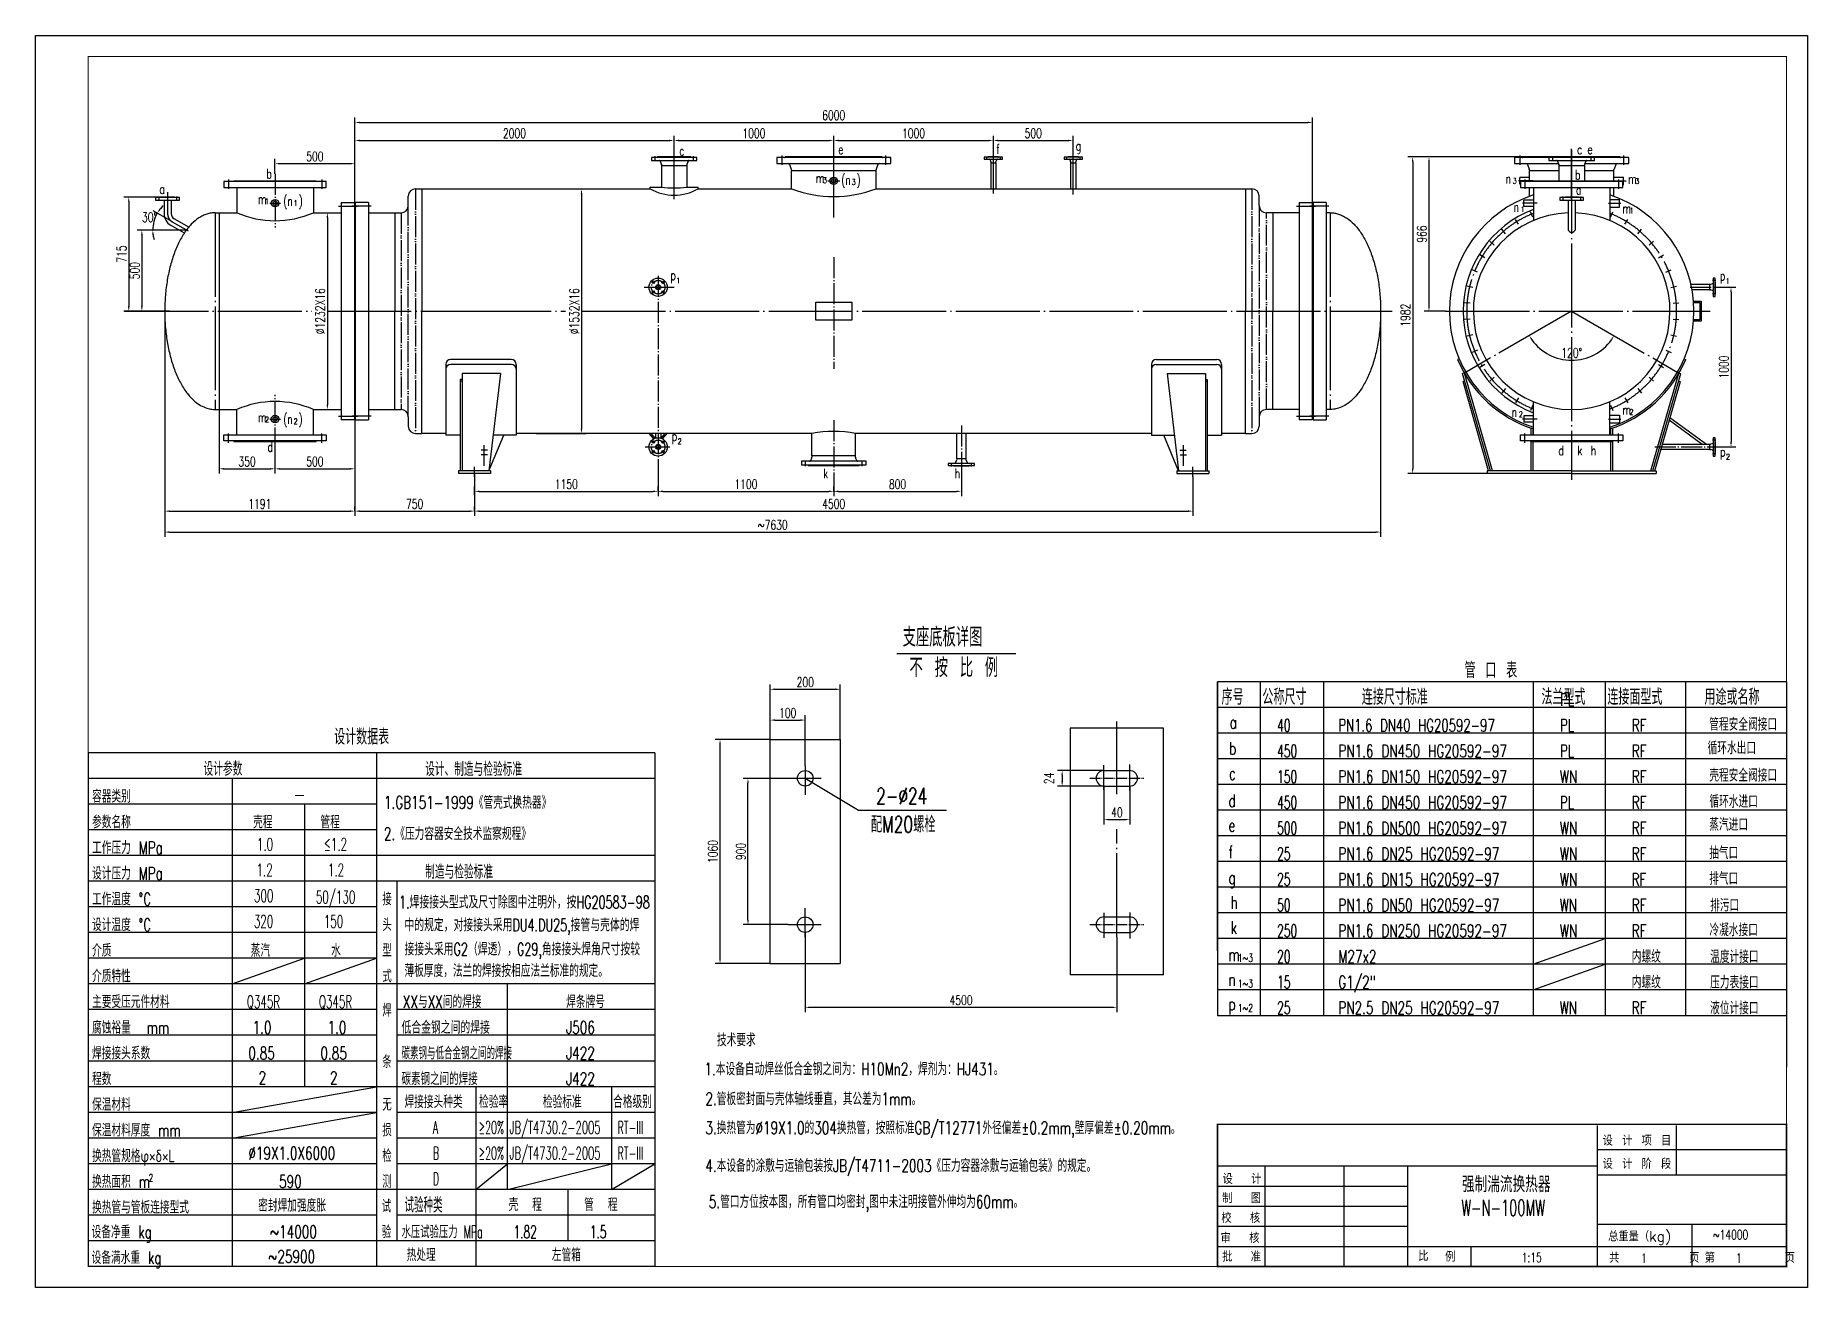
# Model space of a CAD drawing. Extents: x -5914 to 5188, y -2463 to 5378.
import ezdxf
from ezdxf.enums import TextEntityAlignment as Align

# ---------------------------------------------------------------- set-up
doc = ezdxf.new("R2010")
doc.units = 0
doc.header["$LTSCALE"] = 262.8125
doc.header["$MEASUREMENT"] = 0
for name, pattern in [('CENTER', [2.23, 2, -0.1, 0.03, -0.1]), ('CENTER2', [0.625, 0.5, -0.05, 0.025, -0.05]), ('DIVIDE2', [0.65, 0.5, -0.05, 0, -0.05, 0, -0.05])]:
    doc.linetypes.add(name, pattern=pattern)
doc.layers.get('0').update_dxf_attribs({"linetype": 'CONTINUOUS'})
doc.layers.get('DEFPOINTS').update_dxf_attribs({"linetype": 'CONTINUOUS'})
for name, color, linetype in [('CENTER', 1, 'CENTER'), ('CENTER1', 1, 'CENTER2'), ('CONTOUR', 7, 'CONTINUOUS'), ('DIM', 3, 'CONTINUOUS'), ('DIV1', 3, 'DIVIDE2'), ('TITLE', 3, 'CONTINUOUS')]:
    doc.layers.add(name, color=color, linetype=linetype)
doc.styles.add('HZ', font='TXT', dxfattribs={"width": 0.7, "bigfont": 'HZTXT'})
doc.styles.add('HZ0', font='TXT', dxfattribs={"width": 0.7, "bigfont": 'HZTXT0'})
doc.dimstyles.new('DL', dxfattribs={"dimscale": 15, "dimtxt": 4, "dimasz": 2, "dimexe": 2, "dimexo": 0, "dimgap": 1, "dimtad": 1, "dimdec": 0, "dimzin": 0, "dimdsep": 46, "dimtxsty": 'HZ', "dimcen": 0, "dimclrd": 256, "dimclre": 256, "dimclrt": 256, "dimaunit": 1, "dimadec": 0, "dimazin": 0, "dimtfac": 0.666667, "dimtdec": 1, "dimtmove": 2, "dimatfit": 3, "dimfxl": 0, "dimtolj": 1, "dimtzin": 0, "dimarcsym": 0})

msp = doc.modelspace()

# ---------------------------------------------------------------- texts
at = {"layer": 'DIM', "style": 'HZ'}
for s, height, width, p in [('c', 60, 0.7, (-1881, 4625.4)), ('e', 60, 0.7, (-884.8, 4634.2)), ('f', 60, 0.7, (105.2, 4636.4)), ('g', 60, 0.7, (603.4, 4656.7)), ('c', 60, 0.7, (3743.9, 4633.4)), ('e', 60, 0.7, (3808.8, 4634.7)), ('b', 60, 0.7, (-4466.9, 4481.8)), ('m', 60, 0.7, (-1025, 4454)), ('3', 35, 0.7, (-980.6, 4453.3)), ('(n )', 60, 0.7, (-865.8, 4442.9)), ('3', 35, 0.7, (-800.8, 4442.3)), ('n', 60, 0.7, (3296.1, 4450.1)), ('3', 35, 0.7, (3340.5, 4449.3)), ('b', 60, 0.7, (3731, 4475.3)), ('m', 60, 0.7, (4063.6, 4448.8)), ('3', 35, 0.7, (4108, 4448)), ('a', 60, 0.7, (-5137.3, 4386)), ('m', 60, 0.7, (-4520.1, 4322.1)), ('1', 35, 0.7, (-4475.7, 4321.3)), ('(n )', 60, 0.7, (-4360.9, 4311)), ('1', 35, 0.7, (-4295.9, 4310.4)), ('a', 60, 0.7, (3736.6, 4381)), ('n', 60, 0.7, (3346.3, 4273.1)), ('1', 35, 0.7, (3390.8, 4272.3)), ('m', 60, 0.7, (4028.3, 4263.6)), ('1', 35, 0.7, (4072.7, 4262.8)), ('p', 60, 0.7, (-1935.8, 3846.2)), ('1', 35, 0.7, (-1899.2, 3825.9)), ('p', 60, 0.7, (4638.4, 3843.7)), ('1', 35, 0.7, (4675, 3823.4)), ('(n )', 60, 0.7, (-4361.2, 2944.8)), ('n', 60, 0.7, (3333.9, 2989.2)), ('2', 35, 0.7, (3378.3, 2988.4)), ('m', 60, 0.7, (4027.8, 3003.2)), ('2', 35, 0.7, (4072.2, 3002.4)), ('m', 60, 0.7, (-4520.4, 2955.9)), ('2', 35, 0.7, (-4476, 2955.1)), ('2', 35, 0.7, (-4296.2, 2944.2)), ('d', 60, 0.7, (-4460, 2771.2)), ('p', 60, 0.7, (-1927.2, 2838.6)), ('2', 35, 0.7, (-1890.6, 2818.3)), ('d', 60, 0.7, (3626.7, 2748.7)), ('k', 60, 0.7, (3746.1, 2748.7)), ('h', 60, 0.7, (3829.6, 2748.7)), ('p', 60, 0.7, (4639.7, 2741.8)), ('k', 60, 0.7, (-978.4, 2604.7)), ('h', 60, 0.7, (-155.1, 2605.4)), ('2', 35, 0.7, (4676.3, 2721.5)), ('支座底板详图', 118.8, 0.7, (-480.9, 1550.6)), ('不 按 比 例', 118.8, 0.7, (-437.8, 1359.6)), ('管 口 表', 98.55, 0.7, (3038.7, 1353.6)), ('序号', 98.55, 0.7, (1516.5, 1186.3)), ('公称尺寸', 98.55, 0.7, (1772.3, 1186.3)), ('连接尺寸标准', 98.55, 0.7, (2395.2, 1186.3)), ('法兰型式', 98.55, 0.7, (3520.4, 1186.3)), ('PL', 78.84, 0.7, (3635.9, 1179.1)), ('连接面型式', 98.55, 0.7, (3933.4, 1186.3)), ('用途或名称', 98.55, 0.7, (4541.7, 1186.3)), ('管程安全阀接口', 78.84, 0.7, (4571.9, 1024.3)), ('设计数据表', 98.55, 0.7, (-4042.8, 936.9)), ('a', 78.8, 0.7, (1567.7, 1036.9)), ('40', 78.84, 0.618, (1865.5, 1018.3)), ('PN1.6 DN40 HG20592-97', 78.837, 0.68, (2248.1, 1018.3)), ('PL', 78.84, 0.7, (3635.9, 1018.3)), ('RF', 78.84, 0.7, (4086.5, 1018.3)), ('b', 78.8, 0.7, (1563.4, 874.1)), ('450', 78.84, 0.618, (1865.5, 857.5)), ('PN1.6 DN450 HG20592-97', 78.837, 0.7, (2248.1, 857.5)), ('PL', 78.84, 0.7, (3635.9, 857.5)), ('RF', 78.84, 0.7, (4086.5, 857.5)), ('循环水出口', 78.84, 0.7, (4561.5, 876.1)), ('设计参数', 86.72, 0.7, (-4860.3, 741.6)), ('设计、制造与检验标准', 86.72, 0.7, (-3472.4, 739.8)), ('壳程安全阀接口', 78.84, 0.7, (4571.9, 705.2)), ('c', 78.8, 0.7, (1563.4, 717)), ('150', 78.84, 0.618, (1865.5, 696.6)), ('PN1.6 DN150 HG20592-97', 78.837, 0.7, (2248.1, 696.6)), ('WN', 78.84, 0.7, (3635.9, 696.6)), ('RF', 78.84, 0.7, (4086.5, 696.6)), ('容器类别', 78.84, 0.7, (-5559, 573.6)), ('一', 78.8, 0.7, (-4289.4, 573.6)), ('1.GB151-1999《管壳式换热器》', 78.837, 0.7, (-3730.6, 535.1)), ('2-%%c24', 100.8, 0.7, (-646.9, 564.5)), ('d', 78.8, 0.7, (1559.9, 546.6)), ('450', 78.84, 0.618, (1865.5, 535.8)), ('PN1.6 DN450 HG20592-97', 78.837, 0.7, (2248.1, 535.8)), ('PL', 78.84, 0.7, (3635.9, 535.8)), ('RF', 78.84, 0.7, (4086.5, 535.8)), ('循环水进口', 78.84, 0.7, (4572.8, 541.1)), ('参数名称', 78.84, 0.7, (-5559, 412.7)), ('壳程', 78.84, 0.7, (-4550.3, 412.7)), ('管程', 78.84, 0.7, (-4128.4, 412.7)), ('配M20螺栓', 100.8, 0.7, (-680, 387)), ('e', 78.8, 0.7, (1559.9, 392)), ('500', 78.84, 0.618, (1865.5, 375)), ('PN1.6 DN500 HG20592-97', 78.837, 0.7, (2248.1, 375)), ('WN', 78.84, 0.7, (3635.9, 375)), ('RF', 78.84, 0.7, (4086.5, 375)), ('蒸汽进口', 78.84, 0.7, (4571.9, 396.9)), ('工作压力 MPa', 78.84, 0.7, (-5559, 251.9)), ('1.0', 78.84, 0.6, (-4526.1, 273)), ('≤1.2', 78.84, 0.6, (-4107.2, 273)), ('2.《压力容器安全技术监察规程》', 78.837, 0.7, (-3730.6, 339.4)), ('f', 78.8, 0.7, (1559.9, 224.9)), ('25', 78.84, 0.618, (1865.5, 214.1)), ('PN1.6 DN25 HG20592-97', 78.837, 0.7, (2248.1, 214.1)), ('WN', 78.84, 0.7, (3635.9, 214.1)), ('RF', 78.84, 0.7, (4086.5, 214.1)), ('抽气口', 78.84, 0.7, (4571.2, 219.5)), ('设计压力 MPa', 78.84, 0.7, (-5559, 91.1)), ('1.2', 78.84, 0.6, (-4529.1, 112.2)), ('1.2', 78.84, 0.6, (-4081.4, 112.2)), ('制造与检验标准', 86.72, 0.7, (-3472.4, 96.7)), ('g', 78.8, 0.7, (1559.9, 64.1)), ('25', 78.84, 0.618, (1865.5, 53.3)), ('PN1.6 DN15 HG20592-97', 78.837, 0.7, (2248.1, 53.3)), ('WN', 78.84, 0.7, (3635.9, 53.3)), ('RF', 78.84, 0.7, (4084.9, 53.3)), ('排气口', 78.84, 0.7, (4571.2, 58.6)), ('工作温度 %%DC', 78.84, 0.7, (-5559, -69.7)), ('300', 78.84, 0.6, (-4544.5, -49)), ('50/130', 78.84, 0.6, (-4156.8, -57.4)), ('接', 78.8, 0.55, (-3740.5, -69.6)), ('1.焊接接头型式及尺寸除图中注明外，按HG20583-98', 78.837, 0.65, (-3635.7, -89)), ('h', 78.8, 0.7, (1573.4, -90.9)), ('50', 78.84, 0.618, (1865.5, -107.5)), ('PN1.6 DN50 HG20592-97', 78.837, 0.7, (2248.1, -107.5)), ('WN', 78.84, 0.7, (3634.3, -107.5)), ('RF', 78.84, 0.7, (4086.5, -107.5)), ('排污口', 78.84, 0.7, (4577, -109)), ('设计温度 %%DC', 78.84, 0.7, (-5559, -230.6)), ('320', 78.84, 0.6, (-4545.6, -209.4)), ('150', 78.84, 0.6, (-4107.2, -209.4)), ('头', 78.8, 0.55, (-3740.5, -230.4)), ('中的规定，对接接头采用DU4.DU25,接管与壳体的焊', 78.837, 0.65, (-3601.9, -232.3)), ('k', 78.8, 0.7, (1573.4, -248)), ('250', 78.84, 0.618, (1865.5, -268.3)), ('PN1.6 DN250 HG20592-97', 78.837, 0.7, (2248.1, -268.3)), ('WN', 78.84, 0.7, (3635.9, -268.3)), ('RF', 78.84, 0.7, (4086.5, -268.3)), ('冷凝水接口', 78.84, 0.7, (4572.8, -263)), ('介质', 78.84, 0.7, (-5559, -391.4)), ('蒸汽', 78.84, 0.7, (-4565.2, -391.4)), ('水', 78.8, 0.7, (-4061.3, -391.4)), ('型', 78.8, 0.55, (-3740.5, -391.3)), ('接接头采用G2（焊透），G29,角接接头焊角尺寸按较', 78.837, 0.65, (-3601.9, -383.2)), ('薄板厚度，法兰的焊接按相应法兰标准的规定。', 78.837, 0.7, (-3601.9, -518.1)), ('m', 78.8, 0.7, (1559.9, -418.4)), ('1~3', 49.27, 0.7, (1618.8, -423.5)), ('20', 78.84, 0.618, (1865.5, -429.2)), ('M27x2', 78.84, 0.7, (2248.1, -429.2)), ('内螺纹', 78.84, 0.7, (4086.5, -429.2)), ('温度计接口', 78.84, 0.7, (4577, -430.6)), ('介质特性', 78.84, 0.7, (-5559, -552.2)), ('式', 78.8, 0.55, (-3740.5, -552.1)), ('n', 78.8, 0.7, (1559.9, -573)), ('1~3', 49.27, 0.7, (1618.8, -584.3)), ('15', 78.84, 0.618, (1865.5, -590)), ('G1/2"', 78.84, 0.7, (2248.1, -590)), ('内螺纹', 78.84, 0.7, (4086.5, -590)), ('压力表接口', 78.84, 0.7, (4577, -591.4)), ('主要受压元件材料', 78.84, 0.7, (-5559, -713)), ('Q345R', 78.84, 0.6, (-4589.8, -713)), ('Q345R', 78.84, 0.6, (-4138.2, -713)), ('XX与XX间的焊接', 78.84, 0.7, (-3612.1, -712.9)), ('焊条牌号', 78.84, 0.7, (-2589.1, -712.9)), ('液位计接口', 78.84, 0.7, (4577, -752.3)), ('焊', 78.8, 0.55, (-3740.5, -766.6)), ('p', 78.8, 0.7, (1559.9, -726.1)), ('1~2', 49.27, 0.7, (1618.8, -737.4)), ('25', 78.84, 0.618, (1865.5, -750.8)), ('PN2.5 DN25 HG20592-97', 78.837, 0.7, (2248.1, -750.8)), ('WN', 78.84, 0.7, (3634.3, -750.8)), ('RF', 78.84, 0.7, (4086.5, -750.8)), ('腐蚀裕量  mm', 78.84, 0.7, (-5559, -873.9)), ('1.0', 78.84, 0.7, (-4553.3, -873.9)), ('1.0', 78.84, 0.7, (-4084, -873.9)), ('低合金钢之间的焊接', 78.84, 0.6, (-3620.4, -873.7)), ('J506', 78.84, 0.7, (-2589.1, -873.7)), ('技术要求', 78.84, 0.7, (-1644.4, -952.3)), ('焊接接头系数', 78.84, 0.7, (-5559, -1034.7)), ('0.85', 78.84, 0.7, (-4579.9, -1034.7)), ('0.85', 78.84, 0.7, (-4128.4, -1034.7)), ('碳素钢与低合金钢之间的焊接', 78.837, 0.5, (-3620.4, -1034.6)), ('J422', 78.84, 0.7, (-2589.1, -1034.6)), ('程数', 78.84, 0.7, (-5559, -1195.5)), ('条', 78.8, 0.55, (-3740.5, -1088.3)), ('碳素钢之间的焊接', 78.84, 0.63, (-3620.4, -1195.4)), ('1.本设备自动焊丝低合金钢之间为：H10Mn2，焊剂为：HJ431。', 78.837, 0.7, (-1722.6, -1133.8)), ('2', 78.8, 0.7, (-4515.5, -1189.3)), ('2', 78.8, 0.7, (-4068.5, -1189.3)), ('J422', 78.84, 0.7, (-2589.1, -1195.4)), ('保温材料', 78.84, 0.7, (-5559, -1356.4)), ('无', 78.8, 0.55, (-3740.5, -1356.2)), ('焊接接头种类', 78.84, 0.7, (-3601.9, -1339)), ('检验率', 78.84, 0.57, (-3134.6, -1339)), ('检验标准', 78.84, 0.7, (-2734.9, -1339)), ('合格级别', 78.84, 0.7, (-2294.9, -1339)), ('2.管板密封面与壳体轴线垂直，其公差为1mm。', 78.837, 0.7, (-1716.8, -1321)), ('保温材料厚度 mm', 78.84, 0.7, (-5559, -1517.2)), ('损', 78.8, 0.55, (-3740.5, -1517)), ('A', 78.8, 0.55, (-3423.7, -1499.9)), ('3.换热管为%%c19X1.0的304换热管，按照标准GB/T12771外径偏差%%p0.2mm,壁厚偏差%%p0.20mm。', 78.837, 0.7, (-1716.8, -1502.1)), ('换热管规格φ×δ×L', 78.84, 0.7, (-5559, -1678)), ('%%C19X1.0X6000', 78.837, 0.7, (-4579.9, -1661.2)), ('检', 78.8, 0.55, (-3740.5, -1677.9)), ('B', 78.8, 0.55, (-3423.7, -1660.7)), ('4.本设备的涂敷与运输包装按JB/T4711-2003《压力容器涂敷与运输包装》的规定。', 78.837, 0.7, (-1716.8, -1739.2)), ('换热面积 m', 78.84, 0.7, (-5559, -1838.8)), ('2', 47.3, 0.7, (-5204.3, -1799.9)), ('590', 78.84, 0.7, (-4387.6, -1838.8)), ('测', 78.8, 0.55, (-3740.5, -1838.7)), ('D', 78.8, 0.55, (-3423.7, -1821.5)), ('5.管口方位按本图，所有管口均密封,图中未注明接管外伸均为60mm。', 78.837, 0.7, (-1695.5, -1965.2)), ('换热管与管板连接型式', 78.84, 0.7, (-5559, -1999.7)), ('密封焊加强度胀', 78.84, 0.7, (-4518.4, -1988.5)), ('试', 78.8, 0.55, (-3743.6, -1993.3)), ('试验种类', 94.6, 0.55, (-3602.5, -1993.3)), ('壳  程', 78.84, 0.618, (-2949.5, -1983.5)), ('管  程', 78.84, 0.618, (-2475.7, -1983.5)), ('设备净重 kg', 78.84, 0.7, (-5562, -2154.3)), ('~14000', 78.84, 0.7, (-4443.7, -2153.3)), ('验', 78.8, 0.55, (-3743.6, -2154.1)), ('水压试验压力 MPa', 78.84, 0.55, (-3620.3, -2154.1)), ('1.82', 78.84, 0.618, (-2918.3, -2154.1)), ('1.5', 78.84, 0.618, (-2440.3, -2154.1)), ('热处理', 78.84, 0.7, (-3587.9, -2298)), ('左管箱', 78.84, 0.7, (-2678.8, -2298)), ('设备满水重 kg', 78.84, 0.7, (-5562, -2315.1)), ('~25900', 78.84, 0.7, (-4454.9, -2308.6))]:
    msp.add_text(s, height=height, dxfattribs=dict(at, width=width)).set_placement(p)
at = {"layer": 'DIM', "color": 3, "style": 'HZ'}
for s, height, width, p in [('≥20%', 78.84, 0.55, (-3137.4, -1499.9)), ('JB/T4730.2-2005', 78.837, 0.58, (-2943.8, -1499.9)), ('RT-III', 78.84, 0.55, (-2267.3, -1499.9)), ('≥20%', 78.84, 0.55, (-3137.4, -1660.7)), ('JB/T4730.2-2005', 78.837, 0.58, (-2943.8, -1660.7)), ('RT-III', 78.84, 0.55, (-2267.3, -1660.7))]:
    msp.add_text(s, height=height, dxfattribs=dict(at, width=width)).set_placement(p)
at = {"layer": 'TITLE', "style": 'HZ0'}
for s, height, p in [('设 计 项 目', 64.35, (3904, -1574)), ('设 计 阶 段', 64.35, (3904, -1719.7)), ('设  计', 64.35, (1522.9, -1814.1)), ('制  图', 64.35, (1519.9, -1934.6)), ('校  核', 64.35, (1515.2, -2058.5)), ('总重量（kg)', 64.35, (3938.1, -2174.5)), ('审  核', 64.35, (1510.7, -2184.4)), ('批  准', 64.35, (1520.1, -2300.8)), ('比', 64.4, (2748.6, -2296.7)), ('例', 64.4, (2916.9, -2301.7)), ('共       页', 64.35, (3944.5, -2307.9)), ('第       页', 64.35, (4542.7, -2307.9))]:
    msp.add_text(s, height=height, dxfattribs=at).set_placement(p)
at = {"layer": 'TITLE', "style": 'HZ'}
for s, height, width, p in [('强制湍流换热器', 99, 0.8, (3300.2, -1816.6)), ('W-N-100MW', 99, 0.6, (3280, -1963.7)), ('~14000', 59.4, 0.7, (4705.3, -2132)), ('1:15', 59.4, 0.7, (3459.8, -2274.3)), ('1', 59.4, 0.7, (4163, -2278.5)), ('1', 59.4, 0.7, (4757, -2278.5))]:
    msp.add_text(s, height=height, dxfattribs=dict(at, width=width)).set_placement(p, align=Align.MIDDLE_CENTER)

# ---------------------------------------------------------------- blocks, each defined once
blk = doc.blocks.new('*U163')
for p, q in [((320, 42), (-320, 42)), ((-320, 42), (-320, 4)), ((-320, 4), (320, 4)), ((-257.5, 0), (-257.5, 4)), ((257.5, 0), (-257.5, 0)), ((257.5, 4), (257.5, 0)), ((320, 4), (320, 42))]:
    blk.add_line(p, q)
at = {"layer": 'CENTER1'}
for p, q in [((-292.5, -8.4), (-292.5, 50.4)), ((292.5, -8.4), (292.5, 50.4))]:
    blk.add_line(p, q, dxfattribs=at)
blk = doc.blocks.new('*U88')
for p, q in [((75, 20), (-75, 20)), ((-75, 20), (-75, 3)), ((-75, 3), (75, 3)), ((-42.5, 0), (-42.5, 3)), ((42.5, 0), (-42.5, 0)), ((42.5, 3), (42.5, 0)), ((75, 3), (75, 20))]:
    blk.add_line(p, q)
at = {"layer": 'CENTER1'}
for p, q in [((-55, -4), (-55, 24)), ((55, -4), (55, 24))]:
    blk.add_line(p, q, dxfattribs=at)
blk = doc.blocks.new('*D172')
at = {"linetype": 'ByBlock'}
blk.add_line((-5056, 4210), (-5177, 4279), dxfattribs=at)
for start, end in [(150, 180), (133.7052, 141.8526), (188.1474, 196.2948)]:
    blk.add_arc((-4968, 4159), 211, start, end, dxfattribs=at)
for points in [[(-5130, 4286), (-5138, 4292), (-5151, 4264)], [(-5182, 4129), (-5172, 4129), (-5179, 4159)]]:
    blk.add_solid(points, dxfattribs=at)
at = {"layer": 'DEFPOINTS', "color": 0, "linetype": 'ByBlock'}
for p in [(-5180, 4159), (-5176, 4196), (-5056, 4210), (-4968, 4159), (-4955, 4151)]:
    blk.add_point(p, dxfattribs=at)
at = {"linetype": 'ByBlock', "insert": (-5199, 4239), "char_height": 60, "attachment_point": 5, "rotation": 0, "style": 'HZ'}
blk.add_mtext('\\A1;30°', dxfattribs=at)
blk = doc.blocks.new('*D173')
at = {"linetype": 'ByBlock'}
for p, q in [((-5074, 4159), (-5277, 4159)), ((-5247, 4129), (-5247, 3681)), ((-5074, 3651), (-5277, 3651))]:
    blk.add_line(p, q, dxfattribs=at)
for points in [[(-5252, 4129), (-5242, 4129), (-5247, 4159)], [(-5252, 3681), (-5242, 3681), (-5247, 3651)]]:
    blk.add_solid(points, dxfattribs=at)
at = {"layer": 'DEFPOINTS', "color": 0, "linetype": 'ByBlock'}
for p in [(-5074, 4159), (-5247, 3651), (-5074, 3651)]:
    blk.add_point(p, dxfattribs=at)
at = {"linetype": 'ByBlock', "insert": (-5292, 3905), "char_height": 60, "attachment_point": 5, "rotation": 90, "style": 'HZ'}
blk.add_mtext('\\A1;500', dxfattribs=at)
blk = doc.blocks.new('*D174')
at = {"linetype": 'ByBlock'}
for p, q in [((-5128, 4366), (-5359, 4366)), ((-5329, 4336), (-5329, 3681)), ((-5175, 3651), (-5359, 3651))]:
    blk.add_line(p, q, dxfattribs=at)
for points in [[(-5334, 4336), (-5324, 4336), (-5329, 4366)], [(-5334, 3681), (-5324, 3681), (-5329, 3651)]]:
    blk.add_solid(points, dxfattribs=at)
at = {"layer": 'DEFPOINTS', "color": 0, "linetype": 'ByBlock'}
for p in [(-5128, 4366), (-5329, 3651), (-5175, 3651)]:
    blk.add_point(p, dxfattribs=at)
at = {"linetype": 'ByBlock', "insert": (-5374, 4009), "char_height": 60, "attachment_point": 5, "rotation": 90, "style": 'HZ'}
blk.add_mtext('\\A1;715', dxfattribs=at)
blk = doc.blocks.new('*D175')
at = {"linetype": 'ByBlock'}
for p, q in [((-4085, 4267), (-4055, 4267)), ((-4085, 4237), (-4085, 3065)), ((-4085, 3035), (-4055, 3035))]:
    blk.add_line(p, q, dxfattribs=at)
for points in [[(-4090, 4237), (-4080, 4237), (-4085, 4267)], [(-4090, 3065), (-4080, 3065), (-4085, 3035)]]:
    blk.add_solid(points, dxfattribs=at)
at = {"layer": 'DEFPOINTS', "color": 0, "linetype": 'ByBlock'}
for p in [(-4085, 4267), (-4085, 3035), (-4085, 3035)]:
    blk.add_point(p, dxfattribs=at)
at = {"linetype": 'ByBlock', "insert": (-4130, 3651), "char_height": 60, "attachment_point": 5, "rotation": 90, "style": 'HZ'}
blk.add_mtext('\\A1;∅1232X16', dxfattribs=at)
blk = doc.blocks.new('*D176')
at = {"linetype": 'ByBlock'}
for p, q in [((-2777, 4417), (-2463, 4417)), ((-2493, 4387), (-2493, 2915)), ((-2777, 2885), (-2463, 2885))]:
    blk.add_line(p, q, dxfattribs=at)
for points in [[(-2498, 4387), (-2488, 4387), (-2493, 4417)], [(-2498, 2915), (-2488, 2915), (-2493, 2885)]]:
    blk.add_solid(points, dxfattribs=at)
at = {"layer": 'DEFPOINTS', "color": 0, "linetype": 'ByBlock'}
for p in [(-2777, 4417), (-2777, 2885), (-2493, 2885)]:
    blk.add_point(p, dxfattribs=at)
at = {"linetype": 'ByBlock', "insert": (-2538, 3651), "char_height": 60, "attachment_point": 5, "rotation": 90, "style": 'HZ'}
blk.add_mtext('\\A1;∅1532X16', dxfattribs=at)
blk = doc.blocks.new('*D177')
at = {"linetype": 'ByBlock'}
for p, q in [((-4413, 4512), (-4413, 4605)), ((-4383, 4575), (-3943, 4575)), ((-3913, 4279), (-3913, 4605))]:
    blk.add_line(p, q, dxfattribs=at)
for points in [[(-4383, 4580), (-4383, 4570), (-4413, 4575)], [(-3943, 4580), (-3943, 4570), (-3913, 4575)]]:
    blk.add_solid(points, dxfattribs=at)
at = {"layer": 'DEFPOINTS', "color": 0, "linetype": 'ByBlock'}
for p in [(-3913, 4575), (-4413, 4512), (-3913, 4279)]:
    blk.add_point(p, dxfattribs=at)
at = {"linetype": 'ByBlock', "insert": (-4163, 4620), "char_height": 60, "attachment_point": 5, "style": 'HZ'}
blk.add_mtext('\\A1;500', dxfattribs=at)
blk = doc.blocks.new('*D178')
at = {"linetype": 'ByBlock'}
for p, q in [((-3913, 4279), (-3913, 4750)), ((-3883, 4720), (-1943, 4720)), ((-1913, 4667), (-1913, 4750))]:
    blk.add_line(p, q, dxfattribs=at)
for points in [[(-3883, 4725), (-3883, 4715), (-3913, 4720)], [(-1943, 4725), (-1943, 4715), (-1913, 4720)]]:
    blk.add_solid(points, dxfattribs=at)
at = {"layer": 'DEFPOINTS', "color": 0, "linetype": 'ByBlock'}
for p in [(-1913, 4720), (-1913, 4667), (-3913, 4279)]:
    blk.add_point(p, dxfattribs=at)
at = {"linetype": 'ByBlock', "insert": (-2913, 4765), "char_height": 60, "attachment_point": 5, "style": 'HZ'}
blk.add_mtext('\\A1;2000', dxfattribs=at)
blk = doc.blocks.new('*D179')
at = {"linetype": 'ByBlock'}
for p, q in [((-1913, 4667), (-1913, 4750)), ((-1883, 4720), (-943, 4720)), ((-913, 4667), (-913, 4750))]:
    blk.add_line(p, q, dxfattribs=at)
for points in [[(-1883, 4725), (-1883, 4715), (-1913, 4720)], [(-943, 4725), (-943, 4715), (-913, 4720)]]:
    blk.add_solid(points, dxfattribs=at)
at = {"layer": 'DEFPOINTS', "color": 0, "linetype": 'ByBlock'}
for p in [(-1913, 4667), (-913, 4720), (-913, 4667)]:
    blk.add_point(p, dxfattribs=at)
at = {"linetype": 'ByBlock', "insert": (-1413, 4765), "char_height": 60, "attachment_point": 5, "style": 'HZ'}
blk.add_mtext('\\A1;1000', dxfattribs=at)
blk = doc.blocks.new('*D180')
at = {"linetype": 'ByBlock'}
for p, q in [((-913, 4667), (-913, 4750)), ((-883, 4720), (57, 4720)), ((87, 4641), (87, 4750))]:
    blk.add_line(p, q, dxfattribs=at)
for points in [[(-883, 4725), (-883, 4715), (-913, 4720)], [(57, 4725), (57, 4715), (87, 4720)]]:
    blk.add_solid(points, dxfattribs=at)
at = {"layer": 'DEFPOINTS', "color": 0, "linetype": 'ByBlock'}
for p in [(-913, 4667), (87, 4720), (87, 4641)]:
    blk.add_point(p, dxfattribs=at)
at = {"linetype": 'ByBlock', "insert": (-413, 4765), "char_height": 60, "attachment_point": 5, "style": 'HZ'}
blk.add_mtext('\\A1;1000', dxfattribs=at)
blk = doc.blocks.new('*D181')
at = {"linetype": 'ByBlock'}
for p, q in [((87, 4641), (87, 4750)), ((117, 4720), (557, 4720)), ((587, 4646), (587, 4750))]:
    blk.add_line(p, q, dxfattribs=at)
for points in [[(117, 4725), (117, 4715), (87, 4720)], [(557, 4725), (557, 4715), (587, 4720)]]:
    blk.add_solid(points, dxfattribs=at)
at = {"layer": 'DEFPOINTS', "color": 0, "linetype": 'ByBlock'}
for p in [(587, 4720), (87, 4641), (587, 4646)]:
    blk.add_point(p, dxfattribs=at)
at = {"linetype": 'ByBlock', "insert": (337, 4765), "char_height": 60, "attachment_point": 5, "style": 'HZ'}
blk.add_mtext('\\A1;500', dxfattribs=at)
blk = doc.blocks.new('*D182')
at = {"linetype": 'ByBlock'}
for p, q in [((-3913, 4279), (-3913, 4863)), ((-3883, 4833), (2057, 4833)), ((2087, 4279), (2087, 4863))]:
    blk.add_line(p, q, dxfattribs=at)
for points in [[(-3883, 4838), (-3883, 4828), (-3913, 4833)], [(2057, 4838), (2057, 4828), (2087, 4833)]]:
    blk.add_solid(points, dxfattribs=at)
at = {"layer": 'DEFPOINTS', "color": 0, "linetype": 'ByBlock'}
for p in [(2087, 4833), (-3913, 4279), (2087, 4279)]:
    blk.add_point(p, dxfattribs=at)
at = {"linetype": 'ByBlock', "insert": (-913, 4878), "char_height": 60, "attachment_point": 5, "style": 'HZ'}
blk.add_mtext('\\A1;6000', dxfattribs=at)
blk = doc.blocks.new('*D183')
at = {"linetype": 'ByBlock'}
for p, q in [((-4763, 3035), (-4763, 2634)), ((-4413, 2790), (-4413, 2634)), ((-4733, 2664), (-4443, 2664))]:
    blk.add_line(p, q, dxfattribs=at)
for points in [[(-4733, 2669), (-4733, 2659), (-4763, 2664)], [(-4443, 2669), (-4443, 2659), (-4413, 2664)]]:
    blk.add_solid(points, dxfattribs=at)
at = {"layer": 'DEFPOINTS', "color": 0, "linetype": 'ByBlock'}
for p in [(-4763, 3035), (-4413, 2790), (-4413, 2664)]:
    blk.add_point(p, dxfattribs=at)
at = {"linetype": 'ByBlock', "insert": (-4588, 2709), "char_height": 60, "attachment_point": 5, "style": 'HZ'}
blk.add_mtext('\\A1;350', dxfattribs=at)
blk = doc.blocks.new('*D184')
at = {"linetype": 'ByBlock'}
for p, q in [((-3913, 3023), (-3913, 2634)), ((-4413, 2712), (-4413, 2634)), ((-4383, 2664), (-3943, 2664))]:
    blk.add_line(p, q, dxfattribs=at)
for points in [[(-4383, 2669), (-4383, 2659), (-4413, 2664)], [(-3943, 2669), (-3943, 2659), (-3913, 2664)]]:
    blk.add_solid(points, dxfattribs=at)
at = {"layer": 'DEFPOINTS', "color": 0, "linetype": 'ByBlock'}
for p in [(-3913, 3023), (-4413, 2712), (-3913, 2664)]:
    blk.add_point(p, dxfattribs=at)
at = {"linetype": 'ByBlock', "insert": (-4163, 2709), "char_height": 60, "attachment_point": 5, "style": 'HZ'}
blk.add_mtext('\\A1;500', dxfattribs=at)
blk = doc.blocks.new('*D185')
at = {"linetype": 'ByBlock'}
for p, q in [((-5104, 3651), (-5104, 2369)), ((-3913, 3023), (-3913, 2369)), ((-5074, 2399), (-3943, 2399))]:
    blk.add_line(p, q, dxfattribs=at)
for points in [[(-5074, 2404), (-5074, 2394), (-5104, 2399)], [(-3943, 2404), (-3943, 2394), (-3913, 2399)]]:
    blk.add_solid(points, dxfattribs=at)
at = {"layer": 'DEFPOINTS', "color": 0, "linetype": 'ByBlock'}
for p in [(-5104, 3651), (-3913, 3023), (-3913, 2399)]:
    blk.add_point(p, dxfattribs=at)
at = {"linetype": 'ByBlock', "insert": (-4508, 2444), "char_height": 60, "attachment_point": 5, "style": 'HZ'}
blk.add_mtext('\\A1;1191', dxfattribs=at)
blk = doc.blocks.new('*D186')
at = {"linetype": 'ByBlock'}
for p, q in [((-3163, 2635), (-3163, 2369)), ((-3913, 2399), (-3913, 2429)), ((-3883, 2399), (-3193, 2399))]:
    blk.add_line(p, q, dxfattribs=at)
for points in [[(-3883, 2404), (-3883, 2394), (-3913, 2399)], [(-3193, 2404), (-3193, 2394), (-3163, 2399)]]:
    blk.add_solid(points, dxfattribs=at)
at = {"layer": 'DEFPOINTS', "color": 0, "linetype": 'ByBlock'}
for p in [(-3163, 2635), (-3913, 2399), (-3163, 2399)]:
    blk.add_point(p, dxfattribs=at)
at = {"linetype": 'ByBlock', "insert": (-3538, 2444), "char_height": 60, "attachment_point": 5, "style": 'HZ'}
blk.add_mtext('\\A1;750', dxfattribs=at)
blk = doc.blocks.new('*D187')
at = {"linetype": 'ByBlock'}
for p, q in [((-2013, 2718), (-2013, 2493)), ((-3163, 2502), (-3163, 2553)), ((-3133, 2523), (-2043, 2523))]:
    blk.add_line(p, q, dxfattribs=at)
for points in [[(-3133, 2528), (-3133, 2518), (-3163, 2523)], [(-2043, 2528), (-2043, 2518), (-2013, 2523)]]:
    blk.add_solid(points, dxfattribs=at)
at = {"layer": 'DEFPOINTS', "color": 0, "linetype": 'ByBlock'}
for p in [(-2013, 2718), (-3163, 2502), (-2013, 2523)]:
    blk.add_point(p, dxfattribs=at)
at = {"linetype": 'ByBlock', "insert": (-2588, 2568), "char_height": 60, "attachment_point": 5, "style": 'HZ'}
blk.add_mtext('\\A1;1150', dxfattribs=at)
blk = doc.blocks.new('*D190')
at = {"linetype": 'ByBlock'}
for p, q in [((-113, 2646), (-113, 2493)), ((-913, 2523), (-913, 2553)), ((-883, 2523), (-143, 2523))]:
    blk.add_line(p, q, dxfattribs=at)
for points in [[(-883, 2528), (-883, 2518), (-913, 2523)], [(-143, 2528), (-143, 2518), (-113, 2523)]]:
    blk.add_solid(points, dxfattribs=at)
at = {"layer": 'DEFPOINTS', "color": 0, "linetype": 'ByBlock'}
for p in [(-113, 2646), (-913, 2523), (-113, 2523)]:
    blk.add_point(p, dxfattribs=at)
at = {"linetype": 'ByBlock', "insert": (-513, 2568), "char_height": 60, "attachment_point": 5, "style": 'HZ'}
blk.add_mtext('\\A1;800', dxfattribs=at)
blk = doc.blocks.new('*D191')
at = {"linetype": 'ByBlock'}
for p, q in [((1337, 2615), (1337, 2369)), ((-3163, 2399), (-3163, 2429)), ((-3133, 2399), (1307, 2399))]:
    blk.add_line(p, q, dxfattribs=at)
for points in [[(-3133, 2404), (-3133, 2394), (-3163, 2399)], [(1307, 2404), (1307, 2394), (1337, 2399)]]:
    blk.add_solid(points, dxfattribs=at)
at = {"layer": 'DEFPOINTS', "color": 0, "linetype": 'ByBlock'}
for p in [(1337, 2615), (-3163, 2399), (1337, 2399)]:
    blk.add_point(p, dxfattribs=at)
at = {"linetype": 'ByBlock', "insert": (-913, 2444), "char_height": 60, "attachment_point": 5, "style": 'HZ'}
blk.add_mtext('\\A1;4500', dxfattribs=at)
blk = doc.blocks.new('*D192')
at = {"linetype": 'ByBlock'}
for p, q in [((-5104, 3651), (-5104, 2238)), ((2513, 3651), (2513, 2238)), ((-5074, 2268), (2483, 2268))]:
    blk.add_line(p, q, dxfattribs=at)
for points in [[(-5074, 2273), (-5074, 2263), (-5104, 2268)], [(2483, 2273), (2483, 2263), (2513, 2268)]]:
    blk.add_solid(points, dxfattribs=at)
at = {"layer": 'DEFPOINTS', "color": 0, "linetype": 'ByBlock'}
for p in [(-5104, 3651), (2513, 3651), (2513, 2268)]:
    blk.add_point(p, dxfattribs=at)
at = {"linetype": 'ByBlock', "insert": (-1295, 2313), "char_height": 60, "attachment_point": 5, "style": 'HZ'}
blk.add_mtext('\\A1;~7630', dxfattribs=at)
blk = doc.blocks.new('*D193')
at = {"linetype": 'ByBlock'}
for p, q in [((4014, 4617), (2786, 4617)), ((2816, 4587), (2816, 3681)), ((2919, 3651), (2786, 3651))]:
    blk.add_line(p, q, dxfattribs=at)
for points in [[(2811, 4587), (2821, 4587), (2816, 4617)], [(2811, 3681), (2821, 3681), (2816, 3651)]]:
    blk.add_solid(points, dxfattribs=at)
at = {"layer": 'DEFPOINTS', "color": 0, "linetype": 'ByBlock'}
for p in [(4014, 4617), (2816, 3651), (2919, 3651)]:
    blk.add_point(p, dxfattribs=at)
at = {"linetype": 'ByBlock', "insert": (2771, 4134), "char_height": 60, "attachment_point": 5, "rotation": 90, "style": 'HZ'}
blk.add_mtext('\\A1;966', dxfattribs=at)
blk = doc.blocks.new('*D194')
at = {"linetype": 'ByBlock'}
for p, q in [((3605, 4617), (2684, 4617)), ((2714, 4587), (2714, 2665)), ((3180, 2635), (2684, 2635))]:
    blk.add_line(p, q, dxfattribs=at)
for points in [[(2709, 4587), (2719, 4587), (2714, 4617)], [(2709, 2665), (2719, 2665), (2714, 2635)]]:
    blk.add_solid(points, dxfattribs=at)
at = {"layer": 'DEFPOINTS', "color": 0, "linetype": 'ByBlock'}
for p in [(3605, 4617), (2714, 2635), (3180, 2635)]:
    blk.add_point(p, dxfattribs=at)
at = {"linetype": 'ByBlock', "insert": (2669, 3626), "char_height": 60, "attachment_point": 5, "rotation": 90, "style": 'HZ'}
blk.add_mtext('\\A1;1982', dxfattribs=at)
blk = doc.blocks.new('*D196')
at = {"linetype": 'ByBlock'}
blk.add_arc((3710, 3651), 307, 215.6062, 324.3938, dxfattribs=at)
for points in [[(3456, 3470), (3465, 3475), (3444, 3498)], [(3955, 3475), (3963, 3470), (3975, 3498)]]:
    blk.add_solid(points, dxfattribs=at)
at = {"layer": 'DEFPOINTS', "color": 0, "linetype": 'ByBlock'}
for p in [(3710, 3651), (3710, 3651), (3605, 3363), (3038, 3263), (4382, 3263)]:
    blk.add_point(p, dxfattribs=at)
at = {"linetype": 'ByBlock', "insert": (3710, 3390), "char_height": 60, "attachment_point": 5, "style": 'HZ'}
blk.add_mtext('\\A1;120°', dxfattribs=at)
blk = doc.blocks.new('*D205')
at = {"linetype": 'ByBlock'}
for p, q in [((-10137, 281), (-10137, -219)), ((-8185, 250), (-8185, -219)), ((-8215, -189), (-10107, -189))]:
    blk.add_line(p, q, dxfattribs=at)
for points in [[(-10107, -184), (-10107, -194), (-10137, -189)], [(-8215, -184), (-8215, -194), (-8185, -189)]]:
    blk.add_solid(points, dxfattribs=at)
at = {"layer": 'DEFPOINTS', "color": 0, "linetype": 'ByBlock'}
for p in [(-10137, 281), (-8185, 250), (-10137, -189)]:
    blk.add_point(p, dxfattribs=at)
at = {"linetype": 'ByBlock', "insert": (-9161, -144), "char_height": 60, "attachment_point": 5, "style": 'HZ'}
blk.add_mtext('\\A1;4500', dxfattribs=at)
blk = doc.blocks.new('*D206')
at = {"linetype": 'ByBlock'}
for p, q in [((-10357, 1488), (-10357, 1640)), ((-10327, 1610), (-10167, 1610)), ((-10137, 1324), (-10137, 1640))]:
    blk.add_line(p, q, dxfattribs=at)
for points in [[(-10327, 1615), (-10327, 1605), (-10357, 1610)], [(-10167, 1615), (-10167, 1605), (-10137, 1610)]]:
    blk.add_solid(points, dxfattribs=at)
at = {"layer": 'DEFPOINTS', "color": 0, "linetype": 'ByBlock'}
for p in [(-10137, 1610), (-10357, 1488), (-10137, 1324)]:
    blk.add_point(p, dxfattribs=at)
at = {"linetype": 'ByBlock', "insert": (-10247, 1655), "char_height": 60, "attachment_point": 5, "style": 'HZ'}
blk.add_mtext('\\A1;100', dxfattribs=at)
blk = doc.blocks.new('*D207')
at = {"linetype": 'ByBlock'}
for p, q in [((-10357, 1488), (-10357, 1833)), ((-10327, 1803), (-9948, 1803)), ((-9918, 1488), (-9918, 1833))]:
    blk.add_line(p, q, dxfattribs=at)
for points in [[(-10327, 1808), (-10327, 1798), (-10357, 1803)], [(-9948, 1808), (-9948, 1798), (-9918, 1803)]]:
    blk.add_solid(points, dxfattribs=at)
at = {"layer": 'DEFPOINTS', "color": 0, "linetype": 'ByBlock'}
for p in [(-9918, 1803), (-10357, 1488), (-9918, 1488)]:
    blk.add_point(p, dxfattribs=at)
at = {"linetype": 'ByBlock', "insert": (-10137, 1848), "char_height": 60, "attachment_point": 5, "style": 'HZ'}
blk.add_mtext('\\A1;200', dxfattribs=at)
blk = doc.blocks.new('*D208')
at = {"linetype": 'ByBlock'}
for p, q in [((-10244, 1245), (-10526, 1245)), ((-10496, 359), (-10496, 1215)), ((-10244, 329), (-10526, 329))]:
    blk.add_line(p, q, dxfattribs=at)
for points in [[(-10501, 1215), (-10491, 1215), (-10496, 1245)], [(-10501, 359), (-10491, 359), (-10496, 329)]]:
    blk.add_solid(points, dxfattribs=at)
at = {"layer": 'DEFPOINTS', "color": 0, "linetype": 'ByBlock'}
for p in [(-10496, 1245), (-10244, 1245), (-10244, 329)]:
    blk.add_point(p, dxfattribs=at)
at = {"linetype": 'ByBlock', "insert": (-10541, 787), "char_height": 60, "attachment_point": 5, "rotation": 90, "style": 'HZ'}
blk.add_mtext('\\A1;900', dxfattribs=at)
blk = doc.blocks.new('*D209')
at = {"linetype": 'ByBlock'}
for p, q in [((-10357, 1488), (-10701, 1488)), ((-10671, 116), (-10671, 1458)), ((-10357, 86), (-10701, 86))]:
    blk.add_line(p, q, dxfattribs=at)
for points in [[(-10676, 1458), (-10666, 1458), (-10671, 1488)], [(-10676, 116), (-10666, 116), (-10671, 86)]]:
    blk.add_solid(points, dxfattribs=at)
at = {"layer": 'DEFPOINTS', "color": 0, "linetype": 'ByBlock'}
for p in [(-10671, 1488), (-10357, 1488), (-10357, 86)]:
    blk.add_point(p, dxfattribs=at)
at = {"linetype": 'ByBlock', "insert": (-10716, 787), "char_height": 60, "attachment_point": 5, "rotation": 90, "style": 'HZ'}
blk.add_mtext('\\A1;1060', dxfattribs=at)
blk = doc.blocks.new('*D210')
at = {"linetype": 'ByBlock'}
for p, q in [((-8266, 1294), (-8558, 1294)), ((-8528, 1264), (-8528, 1227)), ((-8266, 1197), (-8558, 1197))]:
    blk.add_line(p, q, dxfattribs=at)
for points in [[(-8533, 1264), (-8523, 1264), (-8528, 1294)], [(-8533, 1227), (-8523, 1227), (-8528, 1197)]]:
    blk.add_solid(points, dxfattribs=at)
at = {"layer": 'DEFPOINTS', "color": 0, "linetype": 'ByBlock'}
for p in [(-8266, 1294), (-8528, 1197), (-8266, 1197)]:
    blk.add_point(p, dxfattribs=at)
at = {"linetype": 'ByBlock', "insert": (-8611, 1245), "char_height": 60, "attachment_point": 5, "rotation": 90, "style": 'HZ'}
blk.add_mtext('\\A1;24', dxfattribs=at)
blk = doc.blocks.new('*D211')
at = {"linetype": 'ByBlock'}
for p, q in [((-8266, 1197), (-8266, 957)), ((-8104, 1197), (-8104, 957)), ((-8236, 987), (-8134, 987))]:
    blk.add_line(p, q, dxfattribs=at)
for points in [[(-8236, 992), (-8236, 982), (-8266, 987)], [(-8134, 992), (-8134, 982), (-8104, 987)]]:
    blk.add_solid(points, dxfattribs=at)
at = {"layer": 'DEFPOINTS', "color": 0, "linetype": 'ByBlock'}
for p in [(-8266, 1197), (-8104, 1197), (-8104, 987)]:
    blk.add_point(p, dxfattribs=at)
at = {"linetype": 'ByBlock', "insert": (-8185, 1032), "char_height": 60, "attachment_point": 5, "style": 'HZ'}
blk.add_mtext('\\A1;40', dxfattribs=at)
blk = doc.blocks.new('*D212')
at = {"linetype": 'ByBlock'}
for p, q in [((-913, 2638), (-913, 2493)), ((-2013, 2523), (-2013, 2553)), ((-1983, 2523), (-943, 2523))]:
    blk.add_line(p, q, dxfattribs=at)
for points in [[(-1983, 2528), (-1983, 2518), (-2013, 2523)], [(-943, 2528), (-943, 2518), (-913, 2523)]]:
    blk.add_solid(points, dxfattribs=at)
at = {"layer": 'DEFPOINTS', "color": 0, "linetype": 'ByBlock'}
for p in [(-913, 2638), (-2013, 2523), (-913, 2523)]:
    blk.add_point(p, dxfattribs=at)
at = {"linetype": 'ByBlock', "insert": (-1463, 2568), "char_height": 60, "attachment_point": 5, "style": 'HZ'}
blk.add_mtext('\\A1;1100', dxfattribs=at)
blk = doc.blocks.new('*D213')
at = {"linetype": 'ByBlock'}
for p, q in [((4630, 3801), (4738, 3801)), ((4708, 3771), (4708, 2831)), ((4630, 2801), (4738, 2801))]:
    blk.add_line(p, q, dxfattribs=at)
for points in [[(4703, 3771), (4713, 3771), (4708, 3801)], [(4703, 2831), (4713, 2831), (4708, 2801)]]:
    blk.add_solid(points, dxfattribs=at)
at = {"layer": 'DEFPOINTS', "color": 0, "linetype": 'ByBlock'}
for p in [(4630, 3801), (4630, 2801), (4708, 2801)]:
    blk.add_point(p, dxfattribs=at)
at = {"linetype": 'ByBlock', "insert": (4663, 3301), "char_height": 60, "attachment_point": 5, "rotation": 90, "style": 'HZ'}
blk.add_mtext('\\A1;1000', dxfattribs=at)

# ---------------------------------------------------------------- dimensions: what is measured, and where the dimension line sits
at = {"layer": 'DIM'}
for base, p1, p2, picture, middle in [((2087.2, 4832.7), (-3912.8, 4279.3), (2087.2, 4279.3), '*D182', (-912.8, 4877.7)), ((-1912.8, 4719.6), (-3912.8, 4279.3), (-1912.8, 4667.5), '*D178', (-2912.8, 4764.6)), ((-912.8, 4719.6), (-1912.8, 4667.5), (-912.8, 4667.5), '*D179', (-1412.8, 4764.6)), ((87.2, 4719.6), (-912.8, 4667.5), (87.2, 4640.8), '*D180', (-412.8, 4764.6)), ((587.2, 4719.6), (87.2, 4640.8), (587.2, 4645.9), '*D181', (337.2, 4764.6)), ((-3912.8, 4574.7), (-4412.8, 4512.1), (-3912.8, 4279.3), '*D177', (-4162.8, 4619.7)), ((-3912.8, 2399.3), (-5103.8, 3651.3), (-3912.8, 3023.3), '*D185', (-4508.3, 2444.3)), ((-4412.8, 2663.8), (-4762.8, 3035.3), (-4412.8, 2790.5), '*D183', (-4587.8, 2708.8)), ((-3912.8, 2663.8), (-4412.8, 2712.1), (-3912.8, 3023.3), '*D184', (-4162.8, 2708.8)), ((-2012.8, 2522.5), (-3162.6, 2502.3), (-2012.8, 2717.7), '*D187', (-2587.7, 2567.5)), ((-3162.6, 2399.3), (-3912.8, 2399.3), (-3162.6, 2635.3), '*D186', (-3537.7, 2444.3)), ((1337.2, 2399.3), (-3162.6, 2399.3), (1337.2, 2614.7), '*D191', (-912.7, 2444.3)), ((-912.8, 2522.5), (-2012.8, 2522.5), (-912.8, 2637.6), '*D212', (-1462.8, 2567.5)), ((-112.8, 2522.5), (-912.8, 2522.5), (-112.8, 2645.9), '*D190', (-512.8, 2567.5))]:
    dim = msp.add_linear_dim(base=base, p1=p1, p2=p2, dimstyle='DL', dxfattribs=at)
    dim.commit()
    dim.dimension.update_dxf_attribs({"geometry": picture, "text_midpoint": middle})
for base, p1, p2, picture, middle in [((2713.5, 2635.3), (3604.8, 4617.3), (3179.8, 2635.3), '*D194', (2668.5, 3626.3)), ((2816, 3651.3), (4013.8, 4617.3), (2919.1, 3651.3), '*D193', (2771, 4134.3)), ((-5328.5, 3651.3), (-5128.2, 4366.2), (-5175.3, 3651.3), '*D174', (-5373.5, 4008.7)), ((4707.7, 2801.3), (4629.9, 3801.3), (4629.9, 2801.3), '*D213', (4662.7, 3301.3))]:
    dim = msp.add_linear_dim(base=base, p1=p1, p2=p2, angle=90, dimstyle='DL', dxfattribs=at)
    dim.commit()
    dim.dimension.update_dxf_attribs({"geometry": picture, "text_midpoint": middle})
for base, p1, p2, text, picture, middle in [((-2492.5, 2885.3), (-2776.8, 4417.3), (-2776.8, 2885.3), '%%c1532X16', '*D176', (-2537.5, 3651.3)), ((-4084.9, 3035.3), (-4085.3, 4267.3), (-4085.3, 3035.3), '%%c1232X16', '*D175', (-4129.9, 3651.3)), ((-5246.6, 3651.3), (-5074, 4158.9), (-5074, 3651.3), '500', '*D173', (-5291.6, 3905.1))]:
    dim = msp.add_linear_dim(base=base, p1=p1, p2=p2, angle=90, text=text, dimstyle='DL', dxfattribs=at)
    dim.commit()
    dim.dimension.update_dxf_attribs({"geometry": picture, "text_midpoint": middle})
dim = msp.add_angular_dim_2l(base=(-5175.8, 4195.5), line1=((-4967.9, 4158.9), (-5180.1, 4158.9)), line2=((-4954.7, 4151.3), (-5055.7, 4209.5)), dimstyle='DL', dxfattribs=at)
dim.commit()
dim.dimension.update_dxf_attribs({"geometry": '*D172', "text_midpoint": (-5198.5, 4239.5), "dimtype": 162, "text_rotation": 0.00001})
dim = msp.add_linear_dim(base=(2513.2, 2267.7), p1=(-5103.8, 3651.3), p2=(2513.2, 3651.3), text='~7630', dimstyle='DL', dxfattribs=at)
dim.commit()
dim.dimension.update_dxf_attribs({"geometry": '*D192', "text_midpoint": (-1295.3, 2312.7)})
dim = msp.add_angular_dim_2l(base=(3604.9, 3363), line1=((3709.8, 3651.3), (4381.9, 3263.3)), line2=((3709.8, 3651.3), (3037.8, 3263.3)), dimstyle='DL', dxfattribs=at)
dim.commit()
dim.dimension.update_dxf_attribs({"geometry": '*D196', "text_midpoint": (3709.8, 3389.5)})
for base, p1, p2, text, picture, middle in [((-872, 1283.8), (-1311.2, 968.9), (-872, 968.9), '200', '*D207', (-1091.6, 1328.8)), ((-1091.6, 1090.5), (-1311.2, 968.9), (-1091.6, 804.9), '100', '*D206', (-1201.4, 1135.5)), ((941.6, 467.2), (779.6, 677.3), (941.6, 677.3), '40', '*D211', (860.6, 512.2)), ((-1091.6, -708.4), (860.6, -269.4), (-1091.6, -239), '4500', '*D205', (-115.5, -663.4))]:
    dim = msp.add_linear_dim(base=base, p1=p1, p2=p2, text=text, dimstyle='DL', dxfattribs=at)
    dim.commit()
    dim.dimension.update_dxf_attribs({"geometry": picture, "text_midpoint": middle, "insert": (9045.9, -519.5)})
for base, p1, p2, text, picture, middle in [((-1625, 968.9), (-1311.2, -433.4), (-1311.2, 968.9), '1060', '*D209', (-1670, 267.7)), ((-1450.4, 725.9), (-1198, -190.4), (-1198, 725.9), '900', '*D208', (-1495.4, 267.7)), ((517.7, 677.3), (779.6, 774.5), (779.6, 677.3), '24', '*D210', (435.2, 725.9))]:
    dim = msp.add_linear_dim(base=base, p1=p1, p2=p2, angle=90, text=text, dimstyle='DL', dxfattribs=at)
    dim.commit()
    dim.dimension.update_dxf_attribs({"geometry": picture, "text_midpoint": middle, "insert": (9045.9, -519.5)})

# ---------------------------------------------------------------- linework, layer by layer
for p, q in [((-1770.3, 4614.3), (-2055.3, 4614.3)), ((-2055.3, 4614.3), (-2055.3, 4595.3)), ((-2055.3, 4595.3), (-1770.3, 4595.3)), ((-1807.8, 4617.3), (-2017.8, 4617.3)), ((-2001.2, 4591.5), (-1992.7, 4570.1)), ((-1992.3, 4567.9), (-1992.3, 4562.8)), ((-1992.3, 4562.8), (-1833.3, 4562.8)), ((-1833.3, 4562.8), (-1833.3, 4567.9)), ((-1824.3, 4591.5), (-1832.8, 4570.1)), ((-1770.3, 4595.3), (-1770.3, 4614.3)), ((-555.3, 4613.3), (-1270.3, 4613.3)), ((-1270.3, 4613.3), (-1270.3, 4575.3)), ((-1270.3, 4575.3), (-555.3, 4575.3)), ((-608.8, 4617.3), (-1216.8, 4617.3)), ((-1189.7, 4569), (-1178.5, 4540.8)), ((-635.8, 4569), (-647, 4540.8)), ((-555.3, 4575.3), (-555.3, 4613.3)), ((144.7, 4615.3), (29.7, 4615.3)), ((29.7, 4615.3), (29.7, 4603.3)), ((29.7, 4603.3), (144.7, 4603.3)), ((119.7, 4617.3), (54.7, 4617.3)), ((65.7, 4600.8), (71, 4587.7)), ((71.2, 4586.3), (71.2, 4579.8)), ((71.2, 4579.8), (103.2, 4579.8)), ((103.2, 4579.8), (103.2, 4586.3)), ((108.7, 4600.8), (103.5, 4587.7)), ((144.7, 4603.3), (144.7, 4615.3)), ((644.7, 4615.3), (529.7, 4615.3)), ((529.7, 4615.3), (529.7, 4603.3)), ((529.7, 4603.3), (644.7, 4603.3)), ((619.7, 4617.3), (554.7, 4617.3)), ((565.7, 4600.8), (571, 4587.7)), ((571.2, 4586.3), (571.2, 4579.8)), ((571.2, 4579.8), (603.2, 4579.8)), ((603.2, 4579.8), (603.2, 4586.3)), ((608.7, 4600.8), (603.5, 4587.7)), ((644.7, 4603.3), (644.7, 4615.3)), ((3352.3, 4613.3), (3352.3, 4575.3)), ((3567.3, 4613.3), (3352.3, 4613.3)), ((3352.3, 4575.3), (3627.8, 4575.3)), ((4013.8, 4617.3), (3405.8, 4617.3)), ((3432.8, 4569), (3444.1, 4540.8)), ((3852.3, 4614.3), (3567.3, 4614.3)), ((3567.3, 4614.3), (3567.3, 4595.3)), ((3567.3, 4595.3), (3852.3, 4595.3)), ((3814.8, 4617.3), (3604.8, 4617.3)), ((3621.3, 4591.5), (3629.9, 4570.1)), ((3630.3, 4567.9), (3630.3, 4562.8)), ((3630.3, 4562.8), (3789.3, 4562.8)), ((3789.3, 4562.8), (3789.3, 4567.9)), ((3798.3, 4591.5), (3789.8, 4570.1)), ((3791.8, 4575.3), (4067.3, 4575.3)), ((3852.3, 4595.3), (3852.3, 4614.3)), ((4067.3, 4613.3), (3852.3, 4613.3)), ((3986.8, 4569), (3975.5, 4540.8)), ((4067.3, 4575.3), (4067.3, 4613.3)), ((-1177.8, 4537.1), (-1177.8, 4532.8)), ((-1177.8, 4532.8), (-647.8, 4532.8)), ((-647.8, 4532.8), (-647.8, 4537.1)), ((3389.8, 4463.3), (3389.8, 4425.3)), ((4029.8, 4463.3), (3389.8, 4463.3)), ((3444.8, 4537.1), (3444.8, 4532.8)), ((3444.8, 4532.8), (3630.3, 4532.8)), ((3452.3, 4463.3), (3452.3, 4467.3)), ((3452.3, 4467.3), (3967.3, 4467.3)), ((3789.3, 4532.8), (3974.8, 4532.8)), ((3967.3, 4467.3), (3967.3, 4463.3)), ((3974.8, 4532.8), (3974.8, 4537.1)), ((4029.8, 4425.3), (4029.8, 4463.3)), ((3389.8, 4425.3), (4029.8, 4425.3)), ((4578.8, 3817.3), (4572.3, 3817.3)), ((4572.3, 3817.3), (4572.3, 3785.3)), ((4572.3, 3785.3), (4578.8, 3785.3)), ((4593.3, 3822.8), (4580.3, 3817.6)), ((4593.3, 3779.8), (4580.3, 3785)), ((4607.8, 3858.8), (4595.8, 3858.8)), ((4595.8, 3858.8), (4595.8, 3743.8)), ((4607.8, 3743.8), (4607.8, 3858.8)), ((4609.8, 3768.8), (4609.8, 3833.8)), ((4595.8, 3743.8), (4607.8, 3743.8)), ((3389.8, 2839.3), (3389.8, 2877.3)), ((3389.8, 2877.3), (4029.8, 2877.3)), ((4029.8, 2839.3), (3389.8, 2839.3)), ((3452.3, 2839.3), (3452.3, 2835.3)), ((3452.3, 2835.3), (3967.3, 2835.3)), ((3967.3, 2835.3), (3967.3, 2839.3)), ((4029.8, 2877.3), (4029.8, 2839.3)), ((4572.3, 2817.3), (4572.3, 2785.3)), ((4578.8, 2817.3), (4572.3, 2817.3)), ((4572.3, 2785.3), (4578.8, 2785.3)), ((4593.3, 2822.8), (4580.3, 2817.6)), ((4593.3, 2779.8), (4580.3, 2785)), ((4607.8, 2858.8), (4595.8, 2858.8)), ((4595.8, 2858.8), (4595.8, 2743.8)), ((4607.8, 2743.8), (4607.8, 2858.8)), ((4609.8, 2768.8), (4609.8, 2833.8)), ((-1115.3, 2711.3), (-1115.3, 2688.3)), ((-710.3, 2711.3), (-1115.3, 2711.3)), ((-1115.3, 2688.3), (-710.3, 2688.3)), ((-1072.8, 2685.3), (-752.8, 2685.3)), ((-1056.7, 2716.3), (-1049.8, 2733.6)), ((-1049.3, 2744.8), (-1049.3, 2736.6)), ((-776.3, 2744.8), (-1049.3, 2744.8)), ((-776.3, 2736.6), (-776.3, 2744.8)), ((-768.8, 2716.3), (-775.7, 2733.6)), ((-710.3, 2688.3), (-710.3, 2711.3)), ((-195.3, 2698.3), (-195.3, 2685.3)), ((-30.3, 2698.3), (-195.3, 2698.3)), ((-195.3, 2685.3), (-30.3, 2685.3)), ((-162.8, 2682.3), (-62.8, 2682.3)), ((-149.8, 2700.8), (-141.5, 2721.3)), ((-141.3, 2727.3), (-141.3, 2722.8)), ((-84.3, 2727.3), (-141.3, 2727.3)), ((-84.3, 2722.8), (-84.3, 2727.3)), ((-75.8, 2700.8), (-84, 2721.3)), ((-30.3, 2685.3), (-30.3, 2698.3)), ((4595.8, 2743.8), (4607.8, 2743.8)), ((569, 1040.9), (569, -505.4)), ((1152.2, 1040.9), (569, 1040.9)), ((1152.2, -505.4), (1152.2, 1040.9)), ((-1311.2, -433.4), (-1311.2, 968.9)), ((-1311.2, 968.9), (-872, 968.9)), ((-872, 968.9), (-872, -433.4)), ((-1311.2, -433.4), (-872, -433.4)), ((1152.2, -505.4), (569, -505.4))]:
    msp.add_line(p, q)
for centre in [(-1091.6, 725.9), (-1091.6, -190.4)]:
    msp.add_circle(centre, 48.6)
for centre, radius, start, end in [((-2020.8, 4617.3), 3, 270, 0), ((-2006.8, 4589.3), 6, 21.80141, 90), ((-1998.3, 4567.9), 6, 0, 21.80141), ((-1827.3, 4567.9), 6, 158.19859, 180), ((-1818.7, 4589.3), 6, 90, 158.19859), ((-1804.8, 4617.3), 3, 180, 270), ((-1220.8, 4617.3), 4, 270, 0), ((-1199, 4565.3), 10, 21.80141, 90), ((-626.5, 4565.3), 10, 90, 158.19859), ((-604.8, 4617.3), 4, 180, 270), ((52.7, 4617.3), 2, 270, 0), ((62, 4599.3), 4, 21.80141, 90), ((67.2, 4586.3), 4, 0, 21.80141), ((107.2, 4586.3), 4, 158.19859, 180), ((112.5, 4599.3), 4, 90, 158.19859), ((121.7, 4617.3), 2, 180, 270), ((552.7, 4617.3), 2, 270, 0), ((562, 4599.3), 4, 21.80141, 90), ((567.2, 4586.3), 4, 0, 21.80141), ((607.2, 4586.3), 4, 158.19859, 180), ((612.5, 4599.3), 4, 90, 158.19859), ((621.7, 4617.3), 2, 180, 270), ((3401.8, 4617.3), 4, 270, 0), ((3423.6, 4565.3), 10, 21.80141, 90), ((3601.8, 4617.3), 3, 270, 0), ((3615.8, 4589.3), 6, 21.80141, 90), ((3624.3, 4567.9), 6, 0, 21.80141), ((3795.3, 4567.9), 6, 158.19859, 180), ((3803.9, 4589.3), 6, 90, 158.19859), ((3817.8, 4617.3), 3, 180, 270), ((3996.1, 4565.3), 10, 90, 158.19859), ((4017.8, 4617.3), 4, 180, 270), ((-1187.8, 4537.1), 10, 0, 21.80141), ((-637.8, 4537.1), 10, 158.19859, 180), ((3434.8, 4537.1), 10, 0, 21.80141), ((3984.8, 4537.1), 10, 158.19859, 180), ((4578.8, 3821.3), 4, 270, 291.80141), ((4578.8, 3781.3), 4, 68.19859, 90), ((4591.8, 3826.5), 4, 291.80141, 0), ((4591.8, 3776.1), 4, 0, 68.19859), ((4609.8, 3835.8), 2, 180, 270), ((4609.8, 3766.8), 2, 90, 180), ((4578.8, 2821.3), 4, 270, 291.80141), ((4578.8, 2781.3), 4, 68.19859, 90), ((4591.8, 2826.5), 4, 291.80141, 0), ((4591.8, 2776.1), 4, 0, 68.19859), ((4609.8, 2835.8), 2, 180, 270), ((-1075.8, 2685.3), 3, 0, 90), ((-1064.2, 2719.3), 8, 270, 338.19859), ((-1057.3, 2736.6), 8, 338.19859, 360), ((-768.3, 2736.6), 8, 180, 201.80141), ((-761.3, 2719.3), 8, 201.80141, 270), ((-749.8, 2685.3), 3, 90, 180), ((-165.8, 2682.3), 3, 0, 90), ((-153.5, 2702.3), 4, 270, 338.19859), ((-145.3, 2722.8), 4, 338.19859, 360), ((-80.3, 2722.8), 4, 180, 201.80141), ((-72, 2702.3), 4, 201.80141, 270), ((-59.8, 2682.3), 3, 90, 180), ((4609.8, 2766.8), 2, 90, 180)]:
    msp.add_arc(centre, radius, start, end)
at = {"layer": 'CENTER'}
for p, q in [((-1912.8, 4352.3), (-1912.8, 4667.5)), ((-912.8, 4238.6), (-912.8, 4711.2)), ((3709.8, 4352.3), (3709.8, 4667.5)), ((87.2, 4388.2), (87.2, 4640.8)), ((587.2, 4381.4), (587.2, 4645.9)), ((3709.8, 4661.1), (3709.8, 2594.6)), ((-950.3, 4467.3), (-874.8, 4467.3)), ((3468.9, 4467.3), (3376, 4467.3)), ((3954.1, 4467.3), (4051.6, 4467.3)), ((-5085.7, 4396.7), (-5085.7, 4261.5)), ((-4787.8, 4267.3), (-4787.8, 3035.3)), ((-4014.8, 4308.8), (-3895.8, 4308.8)), ((-3810.8, 4308.8), (-3929.8, 4308.8)), ((1985.2, 4308.8), (2104.2, 4308.8)), ((2189.2, 4308.8), (2070.2, 4308.8)), ((2197.2, 4267.3), (2197.2, 3035.3)), ((3376.6, 4195.1), (3357.5, 4226.2)), ((3493.9, 4327.3), (3401, 4327.3)), ((3465.8, 4240.5), (3451.8, 4274.2)), ((3953.9, 4240.5), (3967.9, 4274.2)), ((4043.1, 4195.1), (4062.1, 4226.2)), ((-4967.9, 4158.9), (-5180.1, 4158.9)), ((-4954.7, 4151.3), (-5055.7, 4209.5)), ((3295.6, 4136.2), (3271.9, 4164)), ((4124, 4136.2), (4147.7, 4164)), ((3166, 3984.5), (3134.9, 4003.6)), ((3224.9, 4065.5), (3197.1, 4089.2)), ((4194.8, 4065.5), (4222.6, 4089.2)), ((4253.6, 3984.5), (4284.8, 4003.6)), ((3120.6, 3895.3), (3086.9, 3909.3)), ((4299.1, 3895.3), (4332.8, 3909.3)), ((-2100.1, 3801.3), (-1912, 3801.3)), ((3089.7, 3800.2), (3054.2, 3808.7)), ((4330, 3800.2), (4365.5, 3808.7)), ((3074, 3701.3), (3037.6, 3704.2)), ((4345.6, 3701.3), (4382, 3704.2)), ((-5356.2, 3651.3), (-4181.6, 3651.3)), ((-4084.9, 3651.3), (-3208.5, 3651.3)), ((-3208.5, 3651.3), (-2593, 3651.3)), ((-2492.5, 3651.3), (2586.3, 3651.3)), ((2919.1, 3651.3), (4577.2, 3651.3)), ((3074, 3601.2), (3037.6, 3598.4)), ((3709.8, 3651.3), (3037.8, 3263.3)), ((3709.8, 3651.3), (4381.9, 3263.3)), ((4345.6, 3601.2), (4382, 3598.4)), ((3089.7, 3502.4), (3054.2, 3493.9)), ((4330, 3502.4), (4365.5, 3493.9)), ((3120.6, 3407.2), (3086.9, 3393.2)), ((4299.1, 3407.2), (4332.8, 3393.2)), ((3166, 3318), (3134.9, 3299)), ((3224.9, 3237.1), (3197.1, 3213.4)), ((4194.8, 3237.1), (4222.6, 3213.4)), ((4253.6, 3318), (4284.8, 3299)), ((3295.6, 3166.3), (3271.9, 3138.5)), ((4124, 3166.3), (4147.7, 3138.5)), ((3376.6, 3107.5), (3357.5, 3076.4)), ((3465.8, 3062), (3451.8, 3028.3)), ((3953.9, 3062), (3967.9, 3028.3)), ((4043.1, 3107.5), (4062.1, 3076.4)), ((-4014.8, 2993.8), (-3895.8, 2993.8)), ((-3810.8, 2993.8), (-3929.8, 2993.8)), ((1985.2, 2993.8), (2104.2, 2993.8)), ((2189.2, 2993.8), (2070.2, 2993.8)), ((3493.9, 2975.3), (3401, 2975.3)), ((-3081.2, 2781.3), (-3121, 2781.3)), ((-3102.6, 2682.9), (-3102.6, 2811.8)), ((-2093.2, 2801.3), (-1939.3, 2801.3)), ((1255.8, 2781.3), (1295.6, 2781.3)), ((1277.2, 2682.9), (1277.2, 2811.8)), ((-3162.6, 2614.7), (-3162.6, 2676.5)), ((-3082.6, 2751.3), (-3122.3, 2751.3)), ((1257.2, 2751.3), (1296.9, 2751.3)), ((1337.2, 2614.7), (1337.2, 2676.5)), ((860.6, 626.5), (860.6, 1082.7)), ((-1091.6, 804.9), (-1091.6, 623.1)), ((779.6, 652.8), (779.6, 808.8)), ((941.6, 650.6), (941.6, 811.6)), ((-1198, 725.9), (-992.4, 725.9)), ((860.6, -269.4), (860.6, 406.6)), ((-1091.6, -269.4), (-1091.6, -87.7)), ((-1198, -190.4), (-992.4, -190.4)), ((779.6, -117.4), (779.6, -273.3)), ((941.6, -115.1), (941.6, -276.2))]:
    msp.add_line(p, q, dxfattribs=at)
for centre, radius, start, end in [((-5025.7, 4261.5), 60, 180, 240), ((3709.8, 3651.3), 657.5, 111.40875, 248.59125), ((3709.8, 3651.3), 657.5, 291.40875, 68.59125)]:
    msp.add_arc(centre, radius, start, end, dxfattribs=at)
at = {"layer": 'CENTER1'}
for p, q in [((-2032.8, 4621.7), (-2032.8, 4590.9)), ((-1792.8, 4621.7), (-1792.8, 4590.9)), ((-1237.8, 4625.7), (-1237.8, 4566.9)), ((-587.8, 4625.7), (-587.8, 4566.9)), ((44.7, 4620.1), (44.7, 4600.5)), ((129.7, 4620.1), (129.7, 4600.5)), ((544.7, 4620.1), (544.7, 4600.5)), ((629.7, 4620.1), (629.7, 4600.5)), ((3384.8, 4625.7), (3384.8, 4566.9)), ((3589.8, 4621.7), (3589.8, 4590.9)), ((3829.8, 4621.7), (3829.8, 4590.9)), ((4034.8, 4625.7), (4034.8, 4566.9)), ((-4412.8, 4512.1), (-4412.8, 4174.5)), ((3417.3, 4475.7), (3417.3, 4416.9)), ((3709.8, 4512.1), (3709.8, 4174.5)), ((4002.3, 4475.7), (4002.3, 4416.9)), ((-4444.9, 4327.3), (-4378.7, 4327.3)), ((3941.2, 4327.3), (4018.1, 4327.3)), ((-912.8, 3990.3), (-912.8, 3290.3)), ((-2050.5, 3839.1), (-2035.1, 3823.6)), ((-2050.5, 3763.5), (-2035.1, 3778.9)), ((-2012.8, 3873.2), (-2012.8, 2717.7)), ((-1975, 3839.1), (-1990.4, 3823.6)), ((-1975, 3763.5), (-1990.4, 3778.9)), ((4451.6, 3801.3), (4629.9, 3801.3)), ((4612.6, 3843.8), (4593, 3843.8)), ((4612.6, 3758.8), (4593, 3758.8)), ((-4412.8, 2790.5), (-4412.8, 3128)), ((-4444.9, 2975.3), (-4378.7, 2975.3)), ((-912.8, 2968.6), (-912.8, 2637.6)), ((-112.8, 2935.1), (-112.8, 2645.9)), ((3941.2, 2975.3), (4018.1, 2975.3)), ((-2050.5, 2839.1), (-2035.1, 2823.6)), ((-2050.5, 2763.5), (-2035.1, 2778.9)), ((-1975, 2839.1), (-1990.4, 2823.6)), ((-1975, 2763.5), (-1990.4, 2778.9)), ((3417.3, 2826.9), (3417.3, 2885.7)), ((4002.3, 2826.9), (4002.3, 2885.7)), ((4230.9, 2801.3), (4629.9, 2801.3)), ((4612.6, 2843.8), (4593, 2843.8)), ((-1090.3, 2680.1), (-1090.3, 2716.5)), ((-735.3, 2680.1), (-735.3, 2716.5)), ((-175.3, 2679.1), (-175.3, 2701.5)), ((-50.3, 2679.1), (-50.3, 2701.5)), ((4612.6, 2758.8), (4593, 2758.8))]:
    msp.add_line(p, q, dxfattribs=at)
at = {"layer": 'CENTER1', "ltscale": 0.5}
for p, q in [((692.4, 725.9), (1028.9, 725.9)), ((692.4, -190.4), (1028.9, -190.4))]:
    msp.add_line(p, q, dxfattribs=at)
at = {"layer": 'CENTER1'}
for centre in [(-2012.8, 3801.3), (-2012.8, 2801.3)]:
    msp.add_circle(centre, 42.5, dxfattribs=at)
at = {"layer": 'CONTOUR'}
for p, q in [((-1992.3, 4562.8), (-1992.3, 4427.3)), ((-1833.3, 4562.8), (-1833.3, 4427.3)), ((71.2, 4579.8), (71.2, 4417.3)), ((103.2, 4579.8), (103.2, 4417.3)), ((571.2, 4579.8), (571.2, 4417.3)), ((603.2, 4579.8), (603.2, 4417.3)), ((3630.3, 4562.8), (3630.3, 4467.3)), ((3789.3, 4562.8), (3789.3, 4467.3)), ((-1177.8, 4417.3), (-1177.8, 4532.8)), ((-647.8, 4417.3), (-647.8, 4532.8)), ((3384.8, 4447.3), (3384.8, 4487.3)), ((3444.8, 4487.3), (3384.8, 4487.3)), ((3389.8, 4447.3), (3384.8, 4447.3)), ((3444.8, 4463.3), (3444.8, 4532.8)), ((3974.8, 4463.3), (3974.8, 4532.8)), ((3974.8, 4491.3), (4034.8, 4491.3)), ((4029.8, 4443.3), (4034.8, 4443.3)), ((4034.8, 4443.3), (4034.8, 4491.3)), ((-5108.2, 4346.2), (-5108.2, 4261.5)), ((-5063.2, 4346.2), (-5063.2, 4261.5)), ((-4652.8, 4425.3), (-4652.8, 4267.3)), ((-4172.8, 4425.3), (-4172.8, 4267.3)), ((-3997.8, 4331.3), (-3997.8, 2971.3)), ((-3997.8, 4331.3), (-3915.8, 4331.3)), ((-3915.8, 4331.3), (-3915.8, 2971.3)), ((-3827.8, 4331.3), (-3909.8, 4331.3)), ((-3909.8, 4331.3), (-3909.8, 2971.3)), ((-3827.8, 4331.3), (-3827.8, 2971.3)), ((-3577.8, 4312.3), (-3577.8, 4372.3)), ((-3532.8, 4417.3), (-3492.8, 4417.3)), ((-3492.8, 4417.3), (-2062.8, 4417.3)), ((-3492.8, 4417.3), (-3492.8, 3651.3)), ((-2062.8, 4417.3), (-2062.8, 4427.3)), ((-2062.8, 4427.3), (-1992.3, 4427.3)), ((-1833.3, 4427.3), (-1762.8, 4427.3)), ((-1762.8, 4417.3), (-1762.8, 4427.3)), ((-1762.8, 4417.3), (-1177.8, 4417.3)), ((-647.8, 4417.3), (1667.2, 4417.3)), ((1667.2, 4417.3), (1667.2, 3651.3)), ((1667.2, 4417.3), (1707.2, 4417.3)), ((1752.2, 4312.3), (1752.2, 4372.3)), ((2002.2, 4331.3), (2084.2, 4331.3)), ((2002.2, 4331.3), (2002.2, 2971.3)), ((2084.2, 4331.3), (2084.2, 2971.3)), ((2090.2, 4331.3), (2090.2, 2971.3)), ((2172.2, 4331.3), (2090.2, 4331.3)), ((2172.2, 4331.3), (2172.2, 2971.3)), ((3469.8, 4347.3), (3409.8, 4347.3)), ((3409.8, 4307.3), (3409.8, 4347.3)), ((3444.8, 4370), (3444.8, 4425.3)), ((3469.8, 4425.3), (3469.8, 4218.6)), ((3687.3, 4346.2), (3687.3, 4158.9)), ((3732.3, 4346.2), (3732.3, 4158.9)), ((3949.8, 4425.3), (3949.8, 4218.6)), ((3949.8, 4351.3), (4009.8, 4351.3)), ((3974.8, 4370), (3974.8, 4425.3)), ((4009.8, 4303.3), (4009.8, 4351.3)), ((-4953.8, 4176.7), (-5044.4, 4229)), ((-4787.8, 4267.3), (-4762.8, 4267.3)), ((-4762.8, 4267.3), (-4762.8, 3035.3)), ((-4762.8, 4267.3), (-4652.8, 4267.3)), ((-4172.8, 4267.3), (-3997.8, 4267.3)), ((-3915.8, 4282.3), (-3912.8, 4279.3)), ((-3909.8, 4282.3), (-3912.8, 4279.3)), ((-3912.8, 4279.3), (-3912.8, 3023.3)), ((-3912.8, 4279.3), (-3912.8, 3023.3)), ((-3827.8, 4267.3), (-3622.8, 4267.3)), ((-3662.8, 4267.3), (-3662.8, 3651.3)), ((2002.2, 4267.3), (1797.2, 4267.3)), ((1837.2, 4267.3), (1837.2, 3651.3)), ((2084.2, 4282.3), (2087.2, 4279.3)), ((2090.2, 4282.3), (2087.2, 4279.3)), ((2087.2, 4279.3), (2087.2, 3023.3)), ((2087.2, 4279.3), (2087.2, 3023.3)), ((2172.2, 4267.3), (2172.2, 3035.3)), ((2197.2, 4267.3), (2172.2, 4267.3)), ((3469.8, 4307.3), (3409.8, 4307.3)), ((3949.8, 4303.3), (4009.8, 4303.3)), ((-4980.9, 4140.4), (-5066.9, 4190.1)), ((4572.3, 3817.3), (4457.6, 3817.3)), ((4572.3, 3785.3), (4464, 3785.3)), ((-3662.8, 3035.3), (-3662.8, 3651.3)), ((-3492.8, 2885.3), (-3492.8, 3651.3)), ((1667.2, 2885.3), (1667.2, 3651.3)), ((1837.2, 3035.3), (1837.2, 3651.3)), ((-2932.6, 3348.1), (-3312.6, 3348.1)), ((1107.2, 3348.1), (1487.2, 3348.1)), ((3004.7, 3352), (2995.5, 3348.1)), ((4414.9, 3352), (4424.1, 3348.1)), ((-3342.6, 3318.1), (-3342.6, 3288.1)), ((-3342.6, 3288.1), (-3342.6, 2875.3)), ((-2932.6, 3318.1), (-3312.6, 3318.1)), ((-3252.6, 3224.3), (-3252.6, 2651.3)), ((-3240.6, 3224.3), (-3252.6, 3224.3)), ((-3240.6, 3260.1), (-3240.6, 2651.3)), ((-3000.6, 3260.1), (-3240.6, 3260.1)), ((-3000.6, 3260.1), (-3072.6, 2651.3)), ((-2902.6, 3318.1), (-2902.6, 2875.3)), ((1077.2, 3318.1), (1077.2, 2875.3)), ((1107.2, 3318.1), (1487.2, 3318.1)), ((1175.2, 3260.1), (1247.2, 2651.3)), ((1175.2, 3260.1), (1415.2, 3260.1)), ((1415.2, 3260.1), (1415.2, 2651.3)), ((1415.2, 3224.3), (1427.2, 3224.3)), ((1427.2, 3224.3), (1427.2, 2651.3)), ((1517.2, 3318.1), (1517.2, 3288.1)), ((1517.2, 3288.1), (1517.2, 2875.3)), ((3037.8, 3263.3), (3026.7, 3260.1)), ((3201.8, 2651.3), (3026.7, 3260.1)), ((3213.8, 2651.3), (3037.8, 3263.3)), ((4205.8, 2651.3), (4381.9, 3263.3)), ((4217.8, 2651.3), (4392.9, 3260.1)), ((4381.9, 3263.3), (4392.9, 3260.1)), ((-3240.6, 3213.3), (-3252.6, 3213.3)), ((1415.2, 3213.3), (1427.2, 3213.3)), ((3040.2, 3213.3), (3029.1, 3210.1)), ((3189.8, 2651.3), (3029.1, 3210.1)), ((4229.8, 2651.3), (4390.6, 3210.1)), ((4379.5, 3213.3), (4390.6, 3210.1)), ((-4787.8, 3035.3), (-4762.8, 3035.3)), ((-4762.8, 3035.3), (-4652.8, 3035.3)), ((-4652.8, 2877.3), (-4652.8, 3035.3)), ((-4172.8, 2877.3), (-4172.8, 3035.3)), ((-4172.8, 3035.3), (-3997.8, 3035.3)), ((-3912.8, 3023.3), (-3915.8, 3020.3)), ((-3912.8, 3023.3), (-3909.8, 3020.3)), ((-3827.8, 3035.3), (-3622.8, 3035.3)), ((2002.2, 3035.3), (1797.2, 3035.3)), ((2087.2, 3023.3), (2084.2, 3020.3)), ((2087.2, 3023.3), (2090.2, 3020.3)), ((2197.2, 3035.3), (2172.2, 3035.3)), ((3469.8, 2877.3), (3469.8, 3084)), ((3949.8, 2877.3), (3949.8, 3084)), ((3949.8, 2999.3), (4009.8, 2999.3)), ((4009.8, 2999.3), (4009.8, 2951.3)), ((-3915.8, 2971.3), (-3997.8, 2971.3)), ((-3909.8, 2971.3), (-3827.8, 2971.3)), ((-3577.8, 2990.3), (-3577.8, 2930.3)), ((1752.2, 2990.3), (1752.2, 2930.3)), ((2084.2, 2971.3), (2002.2, 2971.3)), ((2090.2, 2971.3), (2172.2, 2971.3)), ((3409.8, 2995.3), (3409.8, 2955.3)), ((3469.8, 2995.3), (3409.8, 2995.3)), ((3469.8, 2955.3), (3409.8, 2955.3)), ((3453.8, 2918.7), (3453.8, 2877.3)), ((3465.8, 2914.6), (3465.8, 2877.3)), ((3949.8, 2951.3), (4009.8, 2951.3)), ((3953.8, 2914.6), (3953.8, 2877.3)), ((3965.8, 2918.7), (3965.8, 2877.3)), ((4527.3, 2817.3), (4321, 2968.3)), ((4553.7, 2817.3), (4325.6, 2984.3)), ((-3532.8, 2885.3), (-3492.8, 2885.3)), ((-3342.6, 2885.3), (-3492.8, 2885.3)), ((-3252.6, 2875.3), (-3342.6, 2875.3)), ((-3072.6, 2651.3), (-2979.9, 2875.3)), ((-2902.6, 2875.3), (-3046.1, 2875.3)), ((-1049.3, 2885.3), (-2902.6, 2885.3)), ((-2040.7, 2851.5), (-2068.5, 2885.3)), ((-2031.3, 2855.7), (-2055.7, 2885.3)), ((-2028.8, 2885.3), (-2028.8, 2856.5)), ((-1996.8, 2885.3), (-1996.8, 2856.5)), ((-1994.2, 2855.7), (-1969.8, 2885.3)), ((-1984.8, 2851.5), (-1957, 2885.3)), ((-1049.3, 2744.8), (-1049.3, 2885.3)), ((-776.3, 2744.8), (-776.3, 2885.3)), ((1077.2, 2885.3), (-776.3, 2885.3)), ((-141.3, 2727.3), (-141.3, 2885.3)), ((-84.3, 2727.3), (-84.3, 2885.3)), ((1077.2, 2875.3), (1220.8, 2875.3)), ((1247.2, 2651.3), (1154.5, 2875.3)), ((1427.2, 2875.3), (1517.2, 2875.3)), ((1667.2, 2885.3), (1517.2, 2885.3)), ((1667.2, 2885.3), (1707.2, 2885.3)), ((3453.8, 2835.3), (3453.8, 2651.3)), ((3465.8, 2835.3), (3465.8, 2651.3)), ((3953.8, 2835.3), (3953.8, 2651.3)), ((3965.8, 2835.3), (3965.8, 2651.3)), ((4572.3, 2785.3), (4268.4, 2785.3)), ((4572.3, 2817.3), (4277.6, 2817.3)), ((-3062.6, 2651.3), (-3262.6, 2651.3)), ((-3262.6, 2651.3), (-3262.6, 2635.3)), ((-3062.6, 2635.3), (-3262.6, 2635.3)), ((-3062.6, 2651.3), (-3062.6, 2635.3)), ((1237.2, 2651.3), (1437.2, 2651.3)), ((1237.2, 2651.3), (1237.2, 2635.3)), ((1237.2, 2635.3), (1437.2, 2635.3)), ((1437.2, 2651.3), (1437.2, 2635.3)), ((3709.8, 2651.3), (3179.8, 2651.3)), ((3179.8, 2651.3), (3179.8, 2635.3)), ((3709.8, 2635.3), (3179.8, 2635.3)), ((3709.8, 2651.3), (4239.8, 2651.3)), ((3709.8, 2635.3), (4239.8, 2635.3)), ((4239.8, 2651.3), (4239.8, 2635.3)), ((779.6, 774.5), (941.6, 774.5)), ((779.6, 677.3), (941.6, 677.3)), ((779.6, -141.8), (941.6, -141.8)), ((779.6, -239), (941.6, -239))]:
    msp.add_line(p, q, dxfattribs=at)
msp.add_lwpolyline([(-1025.3, 3707.5), (-800.2, 3707.5), (-800.2, 3595), (-1025.3, 3595)], close=True, dxfattribs=at)
for points in [[(4473.2, 3714.1), (4521.4, 3714.1), (4521.4, 3588.4), (4473.2, 3588.4)], [(4473.9, 3706.1), (4513.4, 3706.1), (4513.4, 3596.4), (4473.9, 3596.4)]]:
    msp.add_lwpolyline(points, dxfattribs=at)
for centre, radius in [((-912.8, 4467.3), 23.5), ((-912.8, 4467.3), 13.5), ((-4412.8, 4327.3), 23.5), ((-4412.8, 4327.3), 13.5), ((-2012.8, 3801.3), 57.5), ((-2042.8, 3831.3), 7), ((-2042.8, 3771.2), 7), ((-2012.8, 3801.3), 16), ((-2012.8, 3801.3), 12), ((-1982.7, 3831.3), 7), ((-1982.7, 3771.2), 7), ((-4412.8, 2975.3), 23.5), ((-4412.8, 2975.3), 13.5), ((-2012.8, 2801.3), 57.5), ((-2042.8, 2831.3), 7), ((-2042.8, 2771.2), 7), ((-2012.8, 2801.3), 16), ((-2012.8, 2801.3), 12), ((-1982.7, 2831.3), 7), ((-1982.7, 2771.2), 7)]:
    msp.add_circle(centre, radius, dxfattribs=at)
for centre, radius, start, end in [((-3532.8, 4372.3), 45, 90, 180), ((-1912.8, 4681), 303.4, 240.36636, 299.63364), ((-1912.8, 5173), 750, 263.91522, 276.08478), ((-912.8, 5118.9), 750, 249.30867, 290.69133), ((1707.2, 4372.3), 45, 0, 90), ((3709.8, 3651.3), 766, 108.25918, 251.74082), ((3709.8, 3651.3), 766, 288.25918, 71.74082), ((-5025.7, 4261.5), 82.5, 180, 240), ((-5025.7, 4261.5), 37.5, 180, 240), ((-4412.8, 4817.2), 600, 246.42182, 293.57818), ((-3622.8, 4312.3), 45, 270, 0), ((1797.2, 4312.3), 45, 180, 270), ((3709.8, 3651.3), 680, 110.66732, 249.33268), ((3709.8, 3651.3), 616, 92.09325, 87.90675), ((3709.8, 4172), 26, 210.21686, 329.78314), ((-3312.6, 3318.1), 30, 90, 180), ((-2932.6, 3318.1), 30, 360, 90), ((1107.2, 3318.1), 30, 90, 180), ((1487.2, 3318.1), 30, 360, 90), ((3709.8, 3651.3), 776, 203, 251.98425), ((3709.8, 3651.3), 776, 288.01575, 337), ((-3312.6, 3288.1), 30, 90, 180), ((-2932.6, 3288.1), 30, 360, 90), ((1107.2, 3288.1), 30, 90, 180), ((1487.2, 3288.1), 30, 0, 90), ((-4412.8, 2485.4), 600, 66.42182, 113.57818), ((-3622.8, 2990.3), 45, 0, 90), ((1797.2, 2990.3), 45, 90, 180), ((-3532.8, 2930.3), 45, 180, 270), ((-912.8, 2147.8), 750, 79.51372, 100.48628), ((1707.2, 2930.3), 45, 270, 0), ((779.6, 725.9), 48.6, 90, 270), ((941.6, 725.9), 48.6, 270, 90), ((779.6, -190.4), 48.6, 90, 270), ((941.6, -190.4), 48.6, 270, 90)]:
    msp.add_arc(centre, radius, start, end, dxfattribs=at)
for points in [[(-4787.8, 4267.3), (-4796.5, 4267.3), (-4805.2, 4266.6), (-4822.6, 4263.8), (-4831.3, 4261.8), (-4848.4, 4256.3), (-4856.8, 4252.9), (-4873.5, 4244.9), (-4881.7, 4240.2), (-4906.2, 4224.2), (-4922.1, 4210.9), (-4952.2, 4179.7), (-4966.5, 4161.8), (-4993.3, 4122), (-5005.9, 4100), (-5028.9, 4052.5), (-5039.5, 4026.9), (-5058.3, 3972.9), (-5066.6, 3944.4), (-5080.8, 3885.3), (-5086.7, 3854.6), (-5096, 3791.8), (-5099.3, 3759.7), (-5103.4, 3694.8), (-5104.1, 3662), (-5103, 3596.6), (-5101.1, 3564.1), (-5094.6, 3499.9), (-5090.1, 3468.3), (-5078.6, 3406.9), (-5071.6, 3377.2), (-5055.3, 3320.1), (-5046, 3292.9), (-5025.2, 3241.7), (-5013.7, 3217.6), (-4988.9, 3173.4), (-4975.5, 3153.2), (-4947.2, 3117.1), (-4932.2, 3101.2), (-4904.4, 3077.4), (-4891.9, 3068.5), (-4866.4, 3053.7), (-4853.2, 3047.8), (-4829.4, 3040.2), (-4818.7, 3037.8), (-4801.3, 3035.7), (-4794.5, 3035.3), (-4787.8, 3035.3)], [(2197.2, 4267.3), (2206, 4267.3), (2214.7, 4266.6), (2232.1, 4263.8), (2240.8, 4261.8), (2257.9, 4256.3), (2266.3, 4252.9), (2283, 4244.9), (2291.2, 4240.2), (2315.7, 4224.2), (2331.5, 4210.9), (2361.7, 4179.7), (2376, 4161.8), (2402.8, 4122), (2415.3, 4100), (2438.4, 4052.5), (2448.9, 4026.9), (2467.8, 3972.9), (2476.1, 3944.4), (2490.3, 3885.3), (2496.2, 3854.6), (2505.5, 3791.8), (2508.8, 3759.7), (2512.9, 3694.8), (2513.6, 3662), (2512.5, 3596.6), (2510.5, 3564.1), (2504.1, 3499.9), (2499.6, 3468.3), (2488.1, 3406.9), (2481.1, 3377.2), (2464.8, 3320.1), (2455.5, 3292.9), (2434.7, 3241.7), (2423.2, 3217.6), (2398.4, 3173.4), (2385, 3153.2), (2356.7, 3117.1), (2341.7, 3101.2), (2313.9, 3077.4), (2301.4, 3068.5), (2275.8, 3053.7), (2262.7, 3047.8), (2238.8, 3040.2), (2228.2, 3037.8), (2210.8, 3035.7), (2204, 3035.3), (2197.2, 3035.3)]]:
    msp.add_open_spline(points, degree=3, knots=[0, 0, 0, 0, 0.0790277, 0.0790277, 0.1580554, 0.1580554, 0.2370831, 0.2370831, 0.3161108, 0.3161108, 0.4774606, 0.4774606, 0.6388105, 0.6388105, 0.8001603, 0.8001603, 0.9615102, 0.9615102, 1.12286, 1.12286, 1.2842099, 1.2842099, 1.4455597, 1.4455597, 1.6069096, 1.6069096, 1.7682594, 1.7682594, 1.9296093, 1.9296093, 2.0909591, 2.0909591, 2.252309, 2.252309, 2.4136588, 2.4136588, 2.5750087, 2.5750087, 2.7363585, 2.7363585, 2.8599527, 2.8599527, 2.9835469, 2.9835469, 3.0803818, 3.0803818, 3.1415927, 3.1415927, 3.1415927, 3.1415927], dxfattribs=at)
at = {"layer": 'DIM'}
for p, q in [((-517.7, 1507.4), (227.5, 1507.4)), ((5055.5, 1330.3), (1491.5, 1330.3)), ((1491.5, 1330.3), (1491.5, -760.5)), ((1491.5, -355.5), (1491.5, 1330.3)), ((1758.2, 1330.3), (1758.2, -760.5)), ((2156.2, 1330.3), (2156.2, -760.5)), ((3469.2, 1330.3), (3469.2, -760.5)), ((3919.7, 1330.3), (3919.7, -760.5)), ((4422.9, 1330.3), (4422.9, -760.5)), ((5055.5, 1330.3), (5055.5, -1082.2)), ((5055.5, 1169.4), (1491.5, 1169.4)), ((5055.5, 1008.6), (1491.5, 1008.6)), ((-2034.4, 885.6), (-5583.7, 885.6)), ((-5583.7, 885.6), (-5583.7, -2331)), ((-3777.5, 885.6), (-3777.5, -2331)), ((-2034.4, 885.6), (-2034.4, -2331)), ((5055.5, 847.8), (1491.5, 847.8)), ((-2034.4, 724.7), (-5583.7, 724.7)), ((-4680.6, 724.7), (-4680.6, -2331)), ((-1091.6, 725.9), (-758.3, 526.2)), ((5055.5, 686.9), (1491.5, 686.9)), ((-3777.5, 563.9), (-5583.7, 563.9)), ((-4229, 563.9), (-4229, -1205.2)), ((-758.3, 526.2), (-206.6, 526.2)), ((5055.5, 526.1), (1491.5, 526.1)), ((-3777.5, 403.1), (-5583.7, 403.1)), ((5055.5, 365.3), (1491.5, 365.3)), ((-2034.4, 242.2), (-5583.7, 242.2)), ((5055.5, 204.5), (1491.5, 204.5)), ((5055.5, 204.5), (1491.5, 204.5)), ((5055.5, 204.5), (1491.5, 204.5)), ((-2034.4, 81.4), (-5583.7, 81.4)), ((-3649.1, 81.4), (-3649.1, -2170.2)), ((5055.5, 43.6), (1491.5, 43.6)), ((5055.5, 43.6), (1491.5, 43.6)), ((5055.5, 43.6), (1491.5, 43.6)), ((-3777.5, -79.4), (-5583.7, -79.4)), ((5055.5, -117.2), (1491.5, -117.2)), ((-3777.5, -240.2), (-5583.7, -240.2)), ((5055.5, -278), (1491.5, -278)), ((3469.2, -438.9), (3919.7, -278)), ((-3777.5, -401.1), (-5583.7, -401.1)), ((-4680.6, -561.9), (-4229, -401.1)), ((-4229, -561.9), (-3777.5, -401.1)), ((5055.5, -438.9), (1491.5, -438.9)), ((3469.2, -599.7), (3919.7, -438.9)), ((-2034.4, -561.9), (-5583.7, -561.9)), ((-2956.6, -1848.5), (-2956.6, -561.9)), ((5055.5, -599.7), (1491.5, -599.7)), ((-3777.5, -722.7), (-5583.7, -722.7)), ((-2034.4, -722.7), (-3649.1, -722.7)), ((5055.5, -760.5), (1491.5, -760.5)), ((5055.5, -760.5), (1491.5, -760.5)), ((-3777.5, -883.6), (-5583.7, -883.6)), ((-2034.4, -883.6), (-3649.1, -883.6)), ((-3777.5, -1044.4), (-5583.7, -1044.4)), ((-2034.4, -1044.4), (-3649.1, -1044.4)), ((-2034.4, -1205.2), (-5583.7, -1205.2)), ((-4680.6, -1366), (-3777.5, -1205.2)), ((-3154.4, -1205.2), (-3154.4, -2331)), ((-2305.5, -1205.2), (-2305.5, -1848.5)), ((-3777.5, -1366), (-5583.7, -1366)), ((-4680.6, -1526.9), (-3777.5, -1366)), ((-2034.4, -1366), (-3649.1, -1366)), ((-3777.5, -1526.9), (-5583.7, -1526.9)), ((-2034.4, -1526.9), (-3649.1, -1526.9)), ((-3777.5, -1687.7), (-5583.7, -1687.7)), ((-2034.4, -1687.7), (-3649.1, -1687.7)), ((-3154.4, -1848.5), (-2956.6, -1687.7)), ((-2956.6, -1848.5), (-2305.5, -1687.7)), ((-2305.5, -1848.5), (-2034.4, -1687.7)), ((-2034.4, -1848.5), (-5583.7, -1848.5)), ((-2579.2, -1848.5), (-2579.2, -2170.2)), ((-3777.5, -2009.4), (-5583.7, -2009.4)), ((-2034.4, -2009.4), (-3649.1, -2009.4)), ((-2034.4, -2170.2), (-5583.7, -2170.2)), ((-2034.4, -2331), (-5583.7, -2331))]:
    msp.add_line(p, q, dxfattribs=at)
at = {"layer": 'DIV1'}
for p, q in [((-3532.8, 4417.3), (-3532.8, 2885.3)), ((1707.2, 4417.3), (1707.2, 2885.3)), ((-3622.8, 4267.3), (-3622.8, 3035.3)), ((-3577.8, 2990.3), (-3577.8, 4312.3)), ((1752.2, 4312.3), (1752.2, 2990.3)), ((1797.2, 3035.3), (1797.2, 4267.3))]:
    msp.add_line(p, q, dxfattribs=at)
at = {"layer": 'TITLE'}
for p, q in [((3871.5, -2334.1), (3871.5, -1448.5)), ((4366.5, -1757), (4366.5, -1448.5)), ((3871.5, -1598.6), (5056.2, -1598.6)), ((1495.5, -1701.4), (3871.5, -1701.4)), ((1723.4, -1770.9), (1722.8, -1772.1)), ((1788.5, -1701.4), (1788.5, -2331)), ((2283.5, -1701.4), (2283.5, -2331)), ((2683.5, -2334.1), (2683.5, -1701.4)), ((3871.5, -1757), (5056.2, -1757)), ((1495.5, -1827.3), (2683.5, -1827.3)), ((5055.5, -2331), (5055.5, -1847.1)), ((1495.5, -1953.2), (2683.5, -1953.2)), ((1495.5, -2079.2), (2683.5, -2079.2)), ((3871.5, -2066.5), (5055.5, -2066.5)), ((4465.5, -2334.1), (4465.5, -2066.5)), ((1495.5, -2205.1), (2683.5, -2205.1)), ((2683.5, -2205.1), (3871.5, -2205.1)), ((3079.5, -2334.1), (3079.5, -2205.1)), ((3871.5, -2205.1), (5055.5, -2205.1)), ((1491.5, -2331), (5055.5, -2331))]:
    msp.add_line(p, q, dxfattribs=at)
msp.add_lwpolyline([(-5913.7, -2463), (-5913.7, 5377.8), (5187.5, 5377.8), (5187.5, -2463)], close=True, dxfattribs=at)
for points, const_width in [([(-5583.7, -2331), (-5583.7, 5245.8), (5055.5, 5245.8), (5055.5, -2331)], 6.6), ([(1491.5, -2331), (5055.5, -2331), (5055.5, -1440.8), (1491.5, -1440.8)], 9.9)]:
    msp.add_lwpolyline(points, close=True, dxfattribs=dict(at, const_width=const_width))

# ---------------------------------------------------------------- block references
at = {"layer": 'CONTOUR', "rotation": 180}
for name, p in [('*U163', (-4412.8, 4467.3)), ('*U88', (-5085.7, 4366.2)), ('*U88', (3709.8, 4366.2))]:
    msp.add_blockref(name, p, dxfattribs=at)
at = {"layer": 'CONTOUR', "xscale": -1}
msp.add_blockref('*U163', (-4412.8, 2835.3), dxfattribs=at)

msp.set_redraw_order([(e.dxf.handle, doc.entitydb.next_handle()) for e in msp.query("TEXT MTEXT ATTDEF DIMENSION ARC_DIMENSION")])  # texts and dimensions are drawn at this point

doc.saveas('drawing.dxf')
